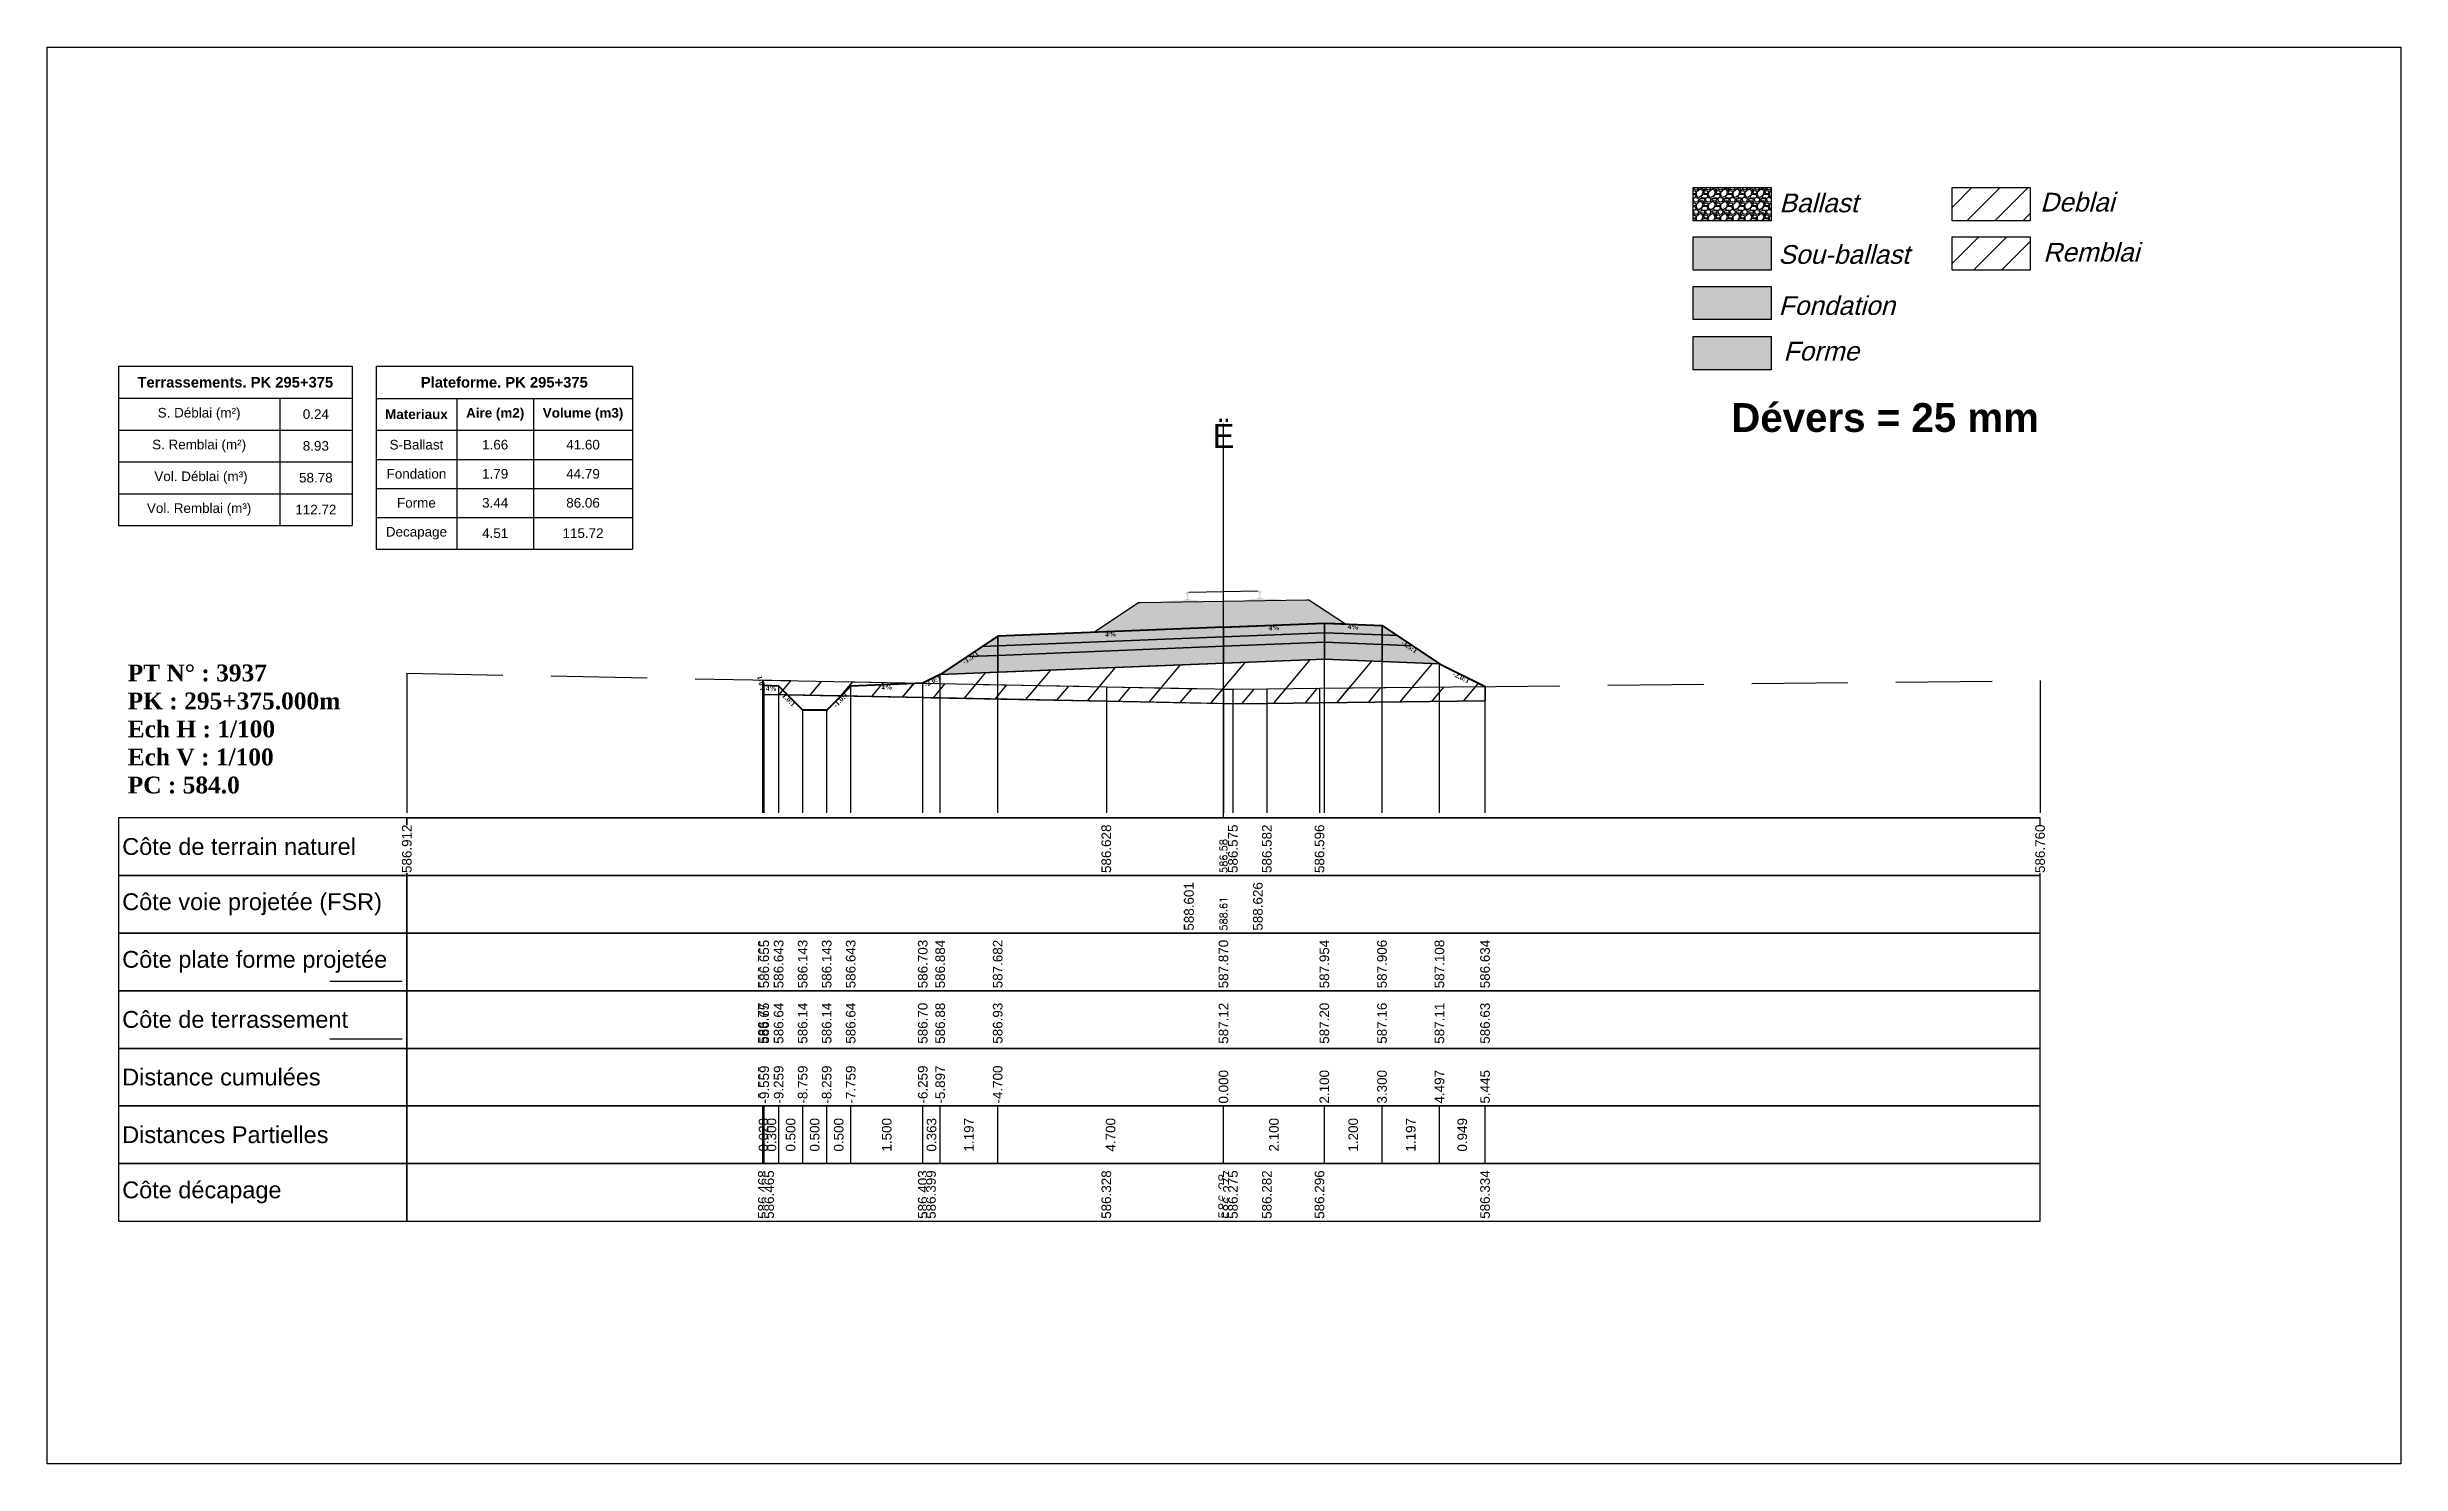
# Model space of a CAD drawing. Header units: millimetres. Extents: x 2762 to 3076, y 916 to 3305.
# Drawn here: x 2873.89 to 2922.89, y 2287.23 to 2316.73 of the extents above; entities that cross this region are included whole.
import ezdxf

# ---------------------------------------------------------------- set-up
doc = ezdxf.new("R2010")
doc.units = ezdxf.units.MM
doc.header["$LTSCALE"] = 2
doc.linetypes.add('CACHE', pattern=[9.525, 6.35, -3.175])
doc.linetypes.add('DASHED', pattern=[0.75, 0.5, -0.25])
for name, color, linetype in [('C-ANNO-TABL', 1, 'Continuous'), ('C-ANNO-TABL-TEXT', 150, 'Continuous'), ('C-ANNO-TABL-TITL', 150, 'Continuous'), ('C-ANNO-TABL-TTBL', 5, 'Continuous'), ('C-ROAD-CORR', 5, 'Continuous'), ('C-ROAD-SCTN', 7, 'Continuous')]:
    doc.layers.add(name, color=color, linetype=linetype)
doc.styles.add('ARIAL', font='arial.ttf')
doc.styles.add('C3D_Etiquette', font='romans.shx')
doc.styles.add('C3D_Profil_Travers', font='romans.shx')
doc.styles.get("Standard").update_dxf_attribs({"font": 'arial.ttf'})

msp = doc.modelspace()

# ---------------------------------------------------------------- texts
at = {"color": 7, "linetype": 'Continuous', "lineweight": -3}
for s, insert, char_height, attachment_point, style in [('{\\fWingdings|b0|i0|c2|p0;Ë}', (2898.38, 2308.384), 0.5, 8, 'C3D_Profil_Travers'), ('{\\fTimes New Roman|b1|i0|c0|p18;PT N° : 3937\\PPK : 295+375.000m\\PEch H : 1/100\\PEch V : 1/100\\PPC : 584.0}', (2875.568, 2301.184), 0.35, 7, 'C3D_Profil_Travers'), ('{\\fArial|b0|i0|c0|p34;Côte de terrain naturel}', (2875.454, 2300.084), 0.35, 4, 'C3D_Etiquette'), ('{\\fArial|b0|i0|c0|p34;Côte plate forme projetée}', (2875.454, 2297.684), 0.35, 4, 'C3D_Etiquette'), ('{\\fArial|b0|i0|c0|p34;Côte de terrassement}', (2875.454, 2296.484), 0.35, 4, 'C3D_Etiquette'), ('{\\fArial|b0|i0|c0|p34;Distance cumulées}', (2875.454, 2295.284), 0.35, 4, 'C3D_Etiquette'), ('{\\fArial|b0|i0|c0|p34;Distances Partielles}', (2875.454, 2294.084), 0.35, 4, 'C3D_Etiquette'), ('{\\fArial|b0|i0|c0|p34;Côte décapage}', (2875.454, 2292.884), 0.35, 4, 'C3D_Etiquette')]:
    msp.add_mtext(s, dxfattribs=dict(at, insert=insert, char_height=char_height, attachment_point=attachment_point, style=style))
at = {"insert": (2908.949, 2309.318), "char_height": 0.6, "attachment_point": 1}
msp.add_mtext_dynamic_manual_height_columns('{\\fArial|b1|i0|c0|p34;Dévers = 25 mm}', width=8.82587, gutter_width=1.25, heights=[0], dxfattribs=at)
at = {"color": 7, "linetype": 'Continuous', "lineweight": -3, "char_height": 0.1, "style": 'C3D_Etiquette'}
for s, insert, width, attachment_point, rotation in [('{\\fTimes New Roman|b1|i0|c0|p18;4%}', (2896.03, 2304.556), 0.42071, 2, 2.2906), ('{\\fTimes New Roman|b1|i0|c0|p18;4%}', (2899.43, 2304.692), 0.37094, 2, 2.2906), ('{\\fTimes New Roman|b1|i0|c0|p18;4%}', (2901.079, 2304.71), 0.42071, 2, 357.7094), ('{\\fTimes New Roman|b1|i0|c0|p18;-1.5:1}', (2893.083, 2304.063), 0.34598, 2, 33.6901), ('{\\fTimes New Roman|b1|i0|c0|p18;-1.5:1}', (2902.276, 2304.287), 0.34598, 2, 326.3099), ('{\\fTimes New Roman|b1|i0|c0|p18;1.0:1}', (2888.802, 2303.494), 0.29446, 8, 104.0362), ('{\\fTimes New Roman|b1|i0|c0|p18;-2.0:1}', (2892.303, 2303.574), 0.34598, 2, 26.5651), ('{\\fTimes New Roman|b1|i0|c0|p18;-2.0:1}', (2903.349, 2303.651), 0.34598, 2, 333.4349), ('{\\fTimes New Roman|b1|i0|c0|p18;4%}', (2888.97, 2303.428), 0.37094, 2, 357.7094), ('{\\fTimes New Roman|b1|i0|c0|p18;1.0:1}', (2889.367, 2303.174), 0.29001, 2, 315), ('{\\fTimes New Roman|b1|i0|c0|p18;-1.0:1}', (2890.373, 2303.174), 0.34598, 2, 45), ('{\\fTimes New Roman|b1|i0|c0|p18;4%}', (2891.37, 2303.452), 0.42071, 2, 2.2906)]:
    msp.add_mtext(s, dxfattribs=dict(at, insert=insert, width=width, attachment_point=attachment_point, rotation=rotation))
at = {"color": 7, "linetype": 'Continuous', "lineweight": -3, "rotation": 90, "style": 'C3D_Profil_Travers'}
for s, insert, char_height, attachment_point in [('586.58', (2898.38, 2299.534), 0.15, 4), ('588.61', (2898.38, 2298.334), 0.15, 4), ('{\\fArial|b0|i0|c0|p34;586.77}', (2888.792, 2295.979), 0.2, 4), ('{\\fArial|b0|i0|c0|p34;586.65}', (2888.82, 2295.979), 0.2, 4), ('{\\fArial|b0|i0|c0|p34;586.64}', (2889.12, 2295.979), 0.2, 4), ('{\\fArial|b0|i0|c0|p34;586.14}', (2889.62, 2295.979), 0.2, 4), ('{\\fArial|b0|i0|c0|p34;586.14}', (2890.12, 2295.979), 0.2, 4), ('{\\fArial|b0|i0|c0|p34;586.64}', (2890.62, 2295.979), 0.2, 4), ('{\\fArial|b0|i0|c0|p34;586.70}', (2892.12, 2295.979), 0.2, 4), ('{\\fArial|b0|i0|c0|p34;586.88}', (2892.483, 2295.979), 0.2, 4), ('{\\fArial|b0|i0|c0|p34;586.93}', (2893.68, 2295.979), 0.2, 4), ('{\\fArial|b0|i0|c0|p34;587.12}', (2898.38, 2295.979), 0.2, 4), ('{\\fArial|b0|i0|c0|p34;587.20}', (2900.48, 2295.979), 0.2, 4), ('{\\fArial|b0|i0|c0|p34;587.16}', (2901.68, 2295.979), 0.2, 4), ('{\\fArial|b0|i0|c0|p34;587.11}', (2902.876, 2295.979), 0.2, 4), ('{\\fArial|b0|i0|c0|p34;586.63}', (2903.825, 2295.979), 0.2, 4), ('{\\fArial|b0|i0|c0|p34;0.028}', (2888.806, 2294.084), 0.2, 5), ('{\\fArial|b0|i0|c0|p34;0.300}', (2888.97, 2294.084), 0.2, 5), ('{\\fArial|b0|i0|c0|p34;0.500}', (2889.37, 2294.084), 0.2, 5), ('{\\fArial|b0|i0|c0|p34;0.500}', (2889.87, 2294.084), 0.2, 5), ('{\\fArial|b0|i0|c0|p34;0.500}', (2890.37, 2294.084), 0.2, 5), ('{\\fArial|b0|i0|c0|p34;1.500}', (2891.37, 2294.084), 0.2, 5), ('{\\fArial|b0|i0|c0|p34;0.363}', (2892.302, 2294.084), 0.2, 5), ('{\\fArial|b0|i0|c0|p34;1.197}', (2893.081, 2294.084), 0.2, 5), ('{\\fArial|b0|i0|c0|p34;4.700}', (2896.03, 2294.084), 0.2, 5), ('{\\fArial|b0|i0|c0|p34;2.100}', (2899.43, 2294.084), 0.2, 5), ('{\\fArial|b0|i0|c0|p34;1.200}', (2901.08, 2294.084), 0.2, 5), ('{\\fArial|b0|i0|c0|p34;1.197}', (2902.278, 2294.084), 0.2, 5), ('{\\fArial|b0|i0|c0|p34;0.949}', (2903.351, 2294.084), 0.2, 5), ('586.28', (2898.38, 2292.334), 0.2, 4)]:
    msp.add_mtext(s, dxfattribs=dict(at, insert=insert, char_height=char_height, attachment_point=attachment_point))
at = {"color": 7, "linetype": 'Continuous', "lineweight": -3, "insert": (2875.454, 2298.884), "char_height": 0.35, "attachment_point": 4}
msp.add_mtext('{\\fArial|b0|i0|c0|p34;Côte voie projetée (FSR)}', dxfattribs=at)
at = {"layer": 'C-ANNO-TABL-TEXT', "color": 7, "style": 'ARIAL', "oblique": 15}
for s, p in [('Ballast', (2909.949, 2313.291)), ('Deblai', (2915.379, 2313.307)), ('Sou-ballast', (2909.929, 2312.218)), ('Remblai', (2915.443, 2312.265)), ('Fondation', (2909.934, 2311.154)), ('Forme', (2910.034, 2310.205))]:
    msp.add_text(s, height=0.39, dxfattribs=at).set_placement(p)
at = {"layer": 'C-ANNO-TABL-TEXT', "color": 7, "linetype": 'Continuous', "lineweight": -3, "char_height": 0.2, "attachment_point": 5, "style": 'ARIAL'}
for s, insert in [('{\\fArial|b0|i0|c0|p34;\\C7;0.24}', (2879.485, 2309.088)), ('{\\fArial|b0|i0|c0|p34;\\C7;8.93}', (2879.485, 2308.426)), ('{\\fArial|b0|i0|c0|p34;\\C7;S-Ballast}', (2881.579, 2308.451)), ('{\\fArial|b0|i0|c0|p34;\\C7;1.66}', (2883.218, 2308.451)), ('{\\C18;\\c0;41.60}', (2885.047, 2308.451)), ('{\\fArial|b0|i0|c0|p34;\\C7;Fondation}', (2881.579, 2307.845)), ('{\\fArial|b0|i0|c0|p34;\\C7;1.79}', (2883.218, 2307.845)), ('{\\C18;\\c0;44.79}', (2885.047, 2307.845)), ('{\\fArial|b0|i0|c0|p34;\\C7;58.78}', (2879.485, 2307.764)), ('{\\fArial|b0|i0|c0|p34;\\C7;112.72}', (2879.485, 2307.101)), ('{\\fArial|b0|i0|c0|p34;\\C7;Forme}', (2881.579, 2307.241)), ('{\\fArial|b0|i0|c0|p34;\\C7;3.44}', (2883.218, 2307.241)), ('{\\C18;\\c0;86.06}', (2885.047, 2307.241)), ('{\\fArial|b0|i0|c0|p34;\\C7;Decapage}', (2881.579, 2306.609)), ('{\\fArial|b0|i0|c0|p34;\\C7;4.51}', (2883.218, 2306.609)), ('{\\C18;\\c0;115.72}', (2885.047, 2306.609))]:
    msp.add_mtext(s, dxfattribs=dict(at, insert=insert))
at = {"layer": 'C-ANNO-TABL-TITL', "color": 7, "linetype": 'Continuous', "lineweight": -3, "attachment_point": 5, "style": 'ARIAL'}
for s, insert, char_height in [('{\\fArial|b1|i0|c0|p34;\\C7;Terrassements. PK 295+375}', (2877.808, 2309.751), 0.22), ('{\\fArial|b1|i0|c0|p34;\\C18;\\c0;Plateforme. PK 295+375}', (2883.408, 2309.75), 0.22), ('{\\fArial|b0|i0|c0|p34;\\C7;S. Déblai (m²) }', (2877.055, 2309.088), 0.2), ('{\\fArial|b1|i0|c0|p34;\\C7;Materiaux   }', (2881.579, 2309.085), 0.2), ('{\\fArial|b1|i0|c0|p34;\\C7;Aire (m2)}', (2883.218, 2309.085), 0.2), ('{\\fArial|b1|i0|c0|p34;\\C7;Volume (m3)}', (2885.047, 2309.085), 0.2), ('{\\fArial|b0|i0|c0|p34;\\C7;S. Remblai (m²) }', (2877.055, 2308.426), 0.2), ('{\\fArial|b0|i0|c0|p34;\\C7; Vol. Déblai (m³) }', (2877.055, 2307.764), 0.2), ('{\\fArial|b0|i0|c0|p34;\\C7;Vol. Remblai (m³)}', (2877.055, 2307.101), 0.2)]:
    msp.add_mtext(s, dxfattribs=dict(at, insert=insert, char_height=char_height))

# ---------------------------------------------------------------- hatches: boundary and pattern name
h = msp.add_hatch(color=11)
h.dxf.hatch_style = 1
h.paths.add_polyline_path([(2909.781, 2312.777), (2908.155, 2312.777), (2908.155, 2312.085), (2909.781, 2312.085)])
h = msp.add_hatch(color=30)
h.dxf.hatch_style = 1
h.paths.add_polyline_path([(2909.781, 2311.749), (2908.155, 2311.749), (2908.155, 2311.057), (2909.781, 2311.057)])
h = msp.add_hatch(color=83)
h.dxf.hatch_style = 1
h.paths.add_polyline_path([(2909.781, 2310.703), (2908.155, 2310.703), (2908.155, 2310.012), (2909.781, 2310.012)])
at = {"linetype": 'Continuous', "lineweight": -3}
h = msp.add_hatch(dxfattribs=at)
h.set_pattern_fill('GRAVEL', color=252, scale=0.009, style=0)
h.set_pattern_definition([(228.0128, (2895.843941, 2304.774265), (-1.8288, -2.0574), [0.030755, -3.0447435]), (184.96974, (2895.823367, 2304.751405), (2.743199999, 0.228600013), [0.0527764, -5.2248644]), (132.51045, (2895.77079, 2304.746833), (2.286, -2.5146), [0.0372133, -3.684125]), (267.2737, (2895.681635, 2304.689683), (0.2286, 4.572), [0.0480604, -4.7579794]), (292.83365, (2895.679349, 2304.641677), (-1.143, 2.7432), [0.047127, -4.6655827]), (357.2737, (2895.697637, 2304.598243), (-4.572, 0.2286), [0.0480604, -4.7579794]), (37.69424, (2895.7456434, 2304.5959565), (-2.9718, -2.286), [0.0635574, -6.2921804]), (72.25533, (2895.795935, 2304.6348185), (1.6002, 5.0292), [0.0600048, -5.940473]), (121.42957, (2895.814223, 2304.691969), (-1.8288, 2.9718), [0.048223, -4.774099]), (175.23636, (2895.789077, 2304.733117), (2.5146, -0.2286), [0.055054, -2.697654]), (222.39744, (2895.7342134, 2304.7376885), (-2.7432, -2.5146), [0.071197, -7.0485095]), (138.81407, (2895.90795, 2304.687397), (-1.6002, 1.3716), [0.0243004, -2.405751]), (171.46923, (2895.889661, 2304.703399), (2.9718, -0.4572), [0.0462314, -4.5769175]), (225, (2895.84394, 2304.71026), (-3e-17, -0.2286), [0.032329, -0.29096]), (203.1986, (2895.82794, 2304.73769), (1.143, 0.4572), [0.01741, -1.723556]), (291.8014, (2895.811937, 2304.73083), (-0.2286, 0.6858), [0.024621, -1.206428]), (30.9638, (2895.82108, 2304.70797), (0.6858, 0.4572), [0.039989, -1.292967]), (161.565, (2895.85537, 2304.728545), (0.4572, -0.2286), [0.028916, -0.693981]), (16.38954, (2895.67935, 2304.73083), (2.286, 0.6858), [0.040508, -4.0102944]), (70.34618, (2895.718211, 2304.74226), (-0.9144, -2.5146), [0.033984, -3.3643994]), (293.1986, (2895.85537, 2304.774265), (-0.4572, 1.143), [0.034819, -1.7061465]), (343.61046, (2895.869087, 2304.74226), (-2.286, 0.6858), [0.040508, -4.0102944]), (339.44395, (2895.67935, 2304.589099), (-1.143, 0.4572), [0.039063, -1.914096]), (294.77514, (2895.715925, 2304.575383), (-1.143, 2.5146), [0.0327305, -3.2403234]), (66.8014, (2895.857657, 2304.545665), (0.4572, 1.143), [0.034819, -1.7061465]), (17.35402, (2895.871373, 2304.577669), (-2.9718, -0.9144), [0.0383204, -3.793714]), (69.44395, (2895.745643, 2304.545665), (-0.4572, -1.143), [0.0195316, -1.933628]), (101.3099, (2895.84394, 2304.545665), (-0.2286, 0.9144), [0.011656, -1.1539795]), (165.9638, (2895.841655, 2304.557095), (0.6858, -0.2286), [0.047127, -0.895415]), (186.009, (2895.795935, 2304.568525), (2.286, 0.2286), [0.043674, -4.323723]), (303.69, (2895.82108, 2304.687397), (-0.2286, 0.4572), [0.032969, -0.79126]), (353.15723, (2895.839369, 2304.6599645), (3.8862, -0.4572), [0.05756, -5.698441]), (60.9454, (2895.89652, 2304.653107), (-0.9144, -1.6002), [0.023536, -2.330045]), (90, (2895.90795, 2304.67368), (-0.2286, 0.2286), [0.013716, -0.214884]), (120.25644, (2895.791363, 2304.575383), (0.9144, -1.6002), [0.031758, -3.1440547]), (48.0128, (2895.775361, 2304.602815), (1.8288, 2.0574), [0.06151, -3.0139886]), (0, (2895.8165, 2304.64853), (0.2286, 0.2286), [0.059436, -0.169164]), (325.30485, (2895.875945, 2304.648535), (2.286, -1.6002), [0.036145, -3.5783385]), (254.0546, (2895.905663, 2304.62796), (-0.2286, -0.9144), [0.033285, -1.6309485]), (207.64598, (2895.896519, 2304.5959565), (-4.3434, -2.286), [0.054193, -5.365122]), (175.42608, (2895.848513, 2304.5708105), (-2.9718, 0.2286), [0.0573327, -5.675926])])
h.paths.add_polyline_path([(2895.679, 2304.546), (2896.608, 2305.165), (2896.652, 2305.165), (2900.114, 2305.225), (2900.158, 2305.225), (2900.916, 2304.72), (2900.48, 2304.738)])
msp.add_hatch(color=254, dxfattribs=at).paths.add_polyline_path([(2897.169, 2304.993), (2897.166, 2305.178), (2897.28, 2305.201), (2897.628, 2305.207), (2897.628, 2305.212), (2897.554, 2305.211), (2897.554, 2305.22), (2897.555, 2305.222), (2897.556, 2305.222), (2897.558, 2305.223), (2897.578, 2305.225), (2897.581, 2305.225), (2897.584, 2305.227), (2897.612, 2305.237), (2897.614, 2305.239), (2897.615, 2305.24), (2897.616, 2305.241), (2897.617, 2305.246), (2897.618, 2305.253), (2897.619, 2305.262), (2897.62, 2305.272), (2897.62, 2305.296), (2897.619, 2305.312), (2897.618, 2305.318), (2897.617, 2305.324), (2897.616, 2305.329), (2897.616, 2305.331), (2897.615, 2305.334), (2897.614, 2305.336), (2897.613, 2305.337), (2897.612, 2305.338), (2897.61, 2305.339), (2897.595, 2305.345), (2897.592, 2305.346), (2897.592, 2305.347), (2897.591, 2305.349), (2897.591, 2305.351), (2897.591, 2305.369), (2897.591, 2305.374), (2897.592, 2305.376), (2897.594, 2305.378), (2897.596, 2305.38), (2897.599, 2305.381), (2897.6, 2305.382), (2897.604, 2305.382), (2897.608, 2305.383), (2897.611, 2305.383), (2897.615, 2305.384), (2897.62, 2305.384), (2897.623, 2305.384), (2897.626, 2305.384), (2897.63, 2305.384), (2897.633, 2305.384), (2897.637, 2305.384), (2897.642, 2305.384), (2897.645, 2305.384), (2897.649, 2305.383), (2897.653, 2305.382), (2897.654, 2305.382), (2897.656, 2305.381), (2897.659, 2305.379), (2897.661, 2305.377), (2897.662, 2305.375), (2897.663, 2305.37), (2897.663, 2305.352), (2897.663, 2305.35), (2897.662, 2305.348), (2897.662, 2305.347), (2897.659, 2305.346), (2897.644, 2305.34), (2897.643, 2305.339), (2897.641, 2305.338), (2897.64, 2305.336), (2897.64, 2305.335), (2897.639, 2305.331), (2897.638, 2305.329), (2897.638, 2305.325), (2897.637, 2305.319), (2897.637, 2305.312), (2897.636, 2305.296), (2897.637, 2305.273), (2897.638, 2305.262), (2897.639, 2305.253), (2897.641, 2305.246), (2897.642, 2305.242), (2897.642, 2305.24), (2897.644, 2305.239), (2897.646, 2305.238), (2897.674, 2305.228), (2897.677, 2305.227), (2897.681, 2305.227), (2897.701, 2305.225), (2897.702, 2305.225), (2897.703, 2305.224), (2897.704, 2305.223), (2897.704, 2305.213), (2897.63, 2305.212), (2897.63, 2305.207), (2897.834, 2305.21), (2897.966, 2305.182), (2898.8, 2305.196), (2898.931, 2305.229), (2899.135, 2305.233), (2899.135, 2305.238), (2899.061, 2305.237), (2899.061, 2305.247), (2899.062, 2305.248), (2899.063, 2305.249), (2899.064, 2305.249), (2899.084, 2305.251), (2899.088, 2305.251), (2899.091, 2305.253), (2899.119, 2305.264), (2899.121, 2305.265), (2899.122, 2305.266), (2899.123, 2305.268), (2899.124, 2305.272), (2899.125, 2305.279), (2899.126, 2305.288), (2899.127, 2305.299), (2899.126, 2305.322), (2899.125, 2305.338), (2899.125, 2305.345), (2899.124, 2305.351), (2899.123, 2305.355), (2899.123, 2305.357), (2899.122, 2305.36), (2899.121, 2305.362), (2899.12, 2305.363), (2899.118, 2305.365), (2899.117, 2305.365), (2899.102, 2305.371), (2899.099, 2305.372), (2899.098, 2305.373), (2899.098, 2305.375), (2899.098, 2305.377), (2899.097, 2305.395), (2899.098, 2305.4), (2899.099, 2305.402), (2899.101, 2305.404), (2899.103, 2305.406), (2899.106, 2305.407), (2899.107, 2305.408), (2899.11, 2305.409), (2899.114, 2305.409), (2899.118, 2305.41), (2899.122, 2305.41), (2899.127, 2305.41), (2899.13, 2305.41), (2899.133, 2305.41), (2899.136, 2305.41), (2899.14, 2305.41), (2899.144, 2305.41), (2899.149, 2305.41), (2899.152, 2305.41), (2899.156, 2305.409), (2899.16, 2305.409), (2899.161, 2305.408), (2899.163, 2305.407), (2899.165, 2305.406), (2899.168, 2305.403), (2899.169, 2305.401), (2899.169, 2305.397), (2899.17, 2305.379), (2899.17, 2305.376), (2899.169, 2305.374), (2899.169, 2305.374), (2899.166, 2305.372), (2899.151, 2305.366), (2899.149, 2305.365), (2899.148, 2305.364), (2899.147, 2305.362), (2899.146, 2305.361), (2899.146, 2305.357), (2899.145, 2305.355), (2899.144, 2305.351), (2899.144, 2305.345), (2899.143, 2305.338), (2899.143, 2305.323), (2899.143, 2305.299), (2899.145, 2305.288), (2899.146, 2305.279), (2899.147, 2305.272), (2899.148, 2305.268), (2899.149, 2305.267), (2899.15, 2305.266), (2899.153, 2305.264), (2899.181, 2305.254), (2899.184, 2305.253), (2899.187, 2305.253), (2899.207, 2305.252), (2899.209, 2305.251), (2899.21, 2305.25), (2899.211, 2305.249), (2899.211, 2305.24), (2899.137, 2305.238), (2899.137, 2305.233), (2899.485, 2305.239), (2899.6, 2305.22), (2899.604, 2305.035)])
h = msp.add_hatch(color=30, dxfattribs=at)
h.paths.add_polyline_path([(2901.68, 2304.29), (2901.68, 2304.49), (2901.999, 2304.477), (2902.318, 2304.264)])
h.paths.add_polyline_path([(2900.48, 2304.338), (2900.48, 2304.538), (2901.68, 2304.49), (2901.68, 2304.29)])
h.paths.add_polyline_path([(2898.38, 2304.254), (2898.38, 2304.454), (2900.48, 2304.538), (2900.48, 2304.338)])
h.paths.add_polyline_path([(2893.68, 2304.066), (2893.68, 2304.266), (2898.38, 2304.454), (2898.38, 2304.254)])
h.paths.add_polyline_path([(2893.041, 2304.04), (2893.36, 2304.253), (2893.68, 2304.266), (2893.68, 2304.066)])
h = msp.add_hatch(color=11, dxfattribs=at)
h.paths.add_polyline_path([(2901.68, 2304.49), (2901.68, 2304.69), (2901.999, 2304.477)])
h.paths.add_polyline_path([(2900.48, 2304.538), (2900.48, 2304.738), (2901.68, 2304.69), (2901.68, 2304.49)])
h.paths.add_polyline_path([(2898.38, 2304.454), (2898.38, 2304.654), (2900.48, 2304.738), (2900.48, 2304.538)])
h.paths.add_polyline_path([(2893.68, 2304.266), (2893.68, 2304.466), (2898.38, 2304.654), (2898.38, 2304.454)])
h.paths.add_polyline_path([(2893.36, 2304.253), (2893.68, 2304.466), (2893.68, 2304.266)])
h = msp.add_hatch(dxfattribs=at)
h.set_pattern_fill('_U', color=3, angle=50, style=0, pattern_type=0)
h.set_pattern_definition([(50, (2890.4135, 2303.2198), (-0.766044, 0.64279), [])])
h.paths.add_polyline_path([(2890.414, 2303.22), (2890.62, 2303.426), (2892.12, 2303.486), (2892.483, 2303.668), (2900.48, 2303.988), (2902.876, 2303.892), (2903.825, 2303.418), (2903.825, 2303.118), (2900.379, 2303.08), (2899.283, 2303.066), (2898.577, 2303.059), (2895.941, 2303.112)])
h.paths.add_polyline_path([(2888.792, 2303.251), (2888.792, 2303.551), (2888.82, 2303.438), (2889.12, 2303.426), (2889.305, 2303.241)])
h = msp.add_hatch(color=83, dxfattribs=at)
h.paths.add_polyline_path([(2901.68, 2303.94), (2901.68, 2304.29), (2902.318, 2304.264), (2902.876, 2303.892)])
h.paths.add_polyline_path([(2900.48, 2303.988), (2900.48, 2304.338), (2901.68, 2304.29), (2901.68, 2303.94)])
h.paths.add_polyline_path([(2898.38, 2303.904), (2898.38, 2304.254), (2900.48, 2304.338), (2900.48, 2303.988)])
h.paths.add_polyline_path([(2893.68, 2303.716), (2893.68, 2304.066), (2898.38, 2304.254), (2898.38, 2303.904)])
h.paths.add_polyline_path([(2892.483, 2303.668), (2893.041, 2304.04), (2893.68, 2304.066), (2893.68, 2303.716)])
h = msp.add_hatch(dxfattribs=at)
h.set_pattern_fill('_U', color=150, scale=0.5, angle=50, style=0, pattern_type=0)
h.set_pattern_definition([(50, (2890.4135, 2303.2198), (-0.383022, 0.321394), [])])
h.paths.add_polyline_path([(2890.414, 2303.22), (2890.62, 2303.426), (2892.12, 2303.486), (2895.941, 2303.412), (2898.577, 2303.359), (2899.283, 2303.366), (2900.379, 2303.38), (2903.825, 2303.418), (2903.825, 2303.118), (2900.379, 2303.08), (2899.283, 2303.066), (2898.577, 2303.059), (2895.941, 2303.112)])
h.paths.add_polyline_path([(2888.792, 2303.551), (2892.12, 2303.486), (2890.62, 2303.426), (2890.414, 2303.22), (2889.305, 2303.241), (2889.12, 2303.426), (2888.82, 2303.438)])
h.paths.add_polyline_path([(2888.792, 2303.251), (2888.792, 2303.551), (2888.82, 2303.438), (2889.12, 2303.426), (2889.305, 2303.241)])

# ---------------------------------------------------------------- linework, layer by layer
for p, q in [((2908.155, 2313.804), (2909.781, 2313.804)), ((2908.155, 2313.112), (2908.155, 2313.804)), ((2909.781, 2313.804), (2909.781, 2313.112)), ((2913.548, 2313.804), (2915.174, 2313.804)), ((2913.548, 2313.112), (2913.548, 2313.804)), ((2915.174, 2313.804), (2915.174, 2313.112)), ((2909.781, 2313.112), (2908.155, 2313.112)), ((2915.174, 2313.112), (2913.548, 2313.112)), ((2908.155, 2312.777), (2909.781, 2312.777)), ((2908.155, 2312.085), (2908.155, 2312.777)), ((2909.781, 2312.777), (2909.781, 2312.085)), ((2913.548, 2312.777), (2915.174, 2312.777)), ((2913.548, 2312.085), (2913.548, 2312.777)), ((2915.174, 2312.777), (2915.174, 2312.085)), ((2909.781, 2312.085), (2908.155, 2312.085)), ((2915.174, 2312.085), (2913.548, 2312.085)), ((2908.155, 2311.749), (2909.781, 2311.749)), ((2908.155, 2311.057), (2908.155, 2311.749)), ((2909.781, 2311.749), (2909.781, 2311.057)), ((2909.781, 2311.057), (2908.155, 2311.057)), ((2908.155, 2310.703), (2909.781, 2310.703)), ((2908.155, 2310.012), (2908.155, 2310.703)), ((2909.781, 2310.703), (2909.781, 2310.012)), ((2909.781, 2310.012), (2908.155, 2310.012))]:
    msp.add_line(p, q)
at = {"linetype": 'Continuous'}
for p, q in [((2908.161, 2313.804), (2908.174, 2313.773)), ((2908.26, 2313.773), (2908.271, 2313.804)), ((2908.317, 2313.778), (2908.293, 2313.804)), ((2908.36, 2313.784), (2908.302, 2313.779)), ((2908.394, 2313.804), (2908.376, 2313.784)), ((2908.415, 2313.804), (2908.428, 2313.773)), ((2908.514, 2313.773), (2908.525, 2313.804)), ((2908.571, 2313.778), (2908.547, 2313.804)), ((2908.614, 2313.784), (2908.556, 2313.779)), ((2908.648, 2313.804), (2908.63, 2313.784)), ((2908.669, 2313.804), (2908.682, 2313.773)), ((2908.768, 2313.773), (2908.779, 2313.804)), ((2908.825, 2313.778), (2908.801, 2313.804)), ((2908.868, 2313.784), (2908.81, 2313.779)), ((2908.902, 2313.804), (2908.884, 2313.784)), ((2908.923, 2313.804), (2908.936, 2313.773)), ((2909.022, 2313.773), (2909.033, 2313.804)), ((2909.079, 2313.778), (2909.055, 2313.804)), ((2909.122, 2313.784), (2909.064, 2313.779)), ((2909.156, 2313.804), (2909.138, 2313.784)), ((2909.177, 2313.804), (2909.19, 2313.773)), ((2909.276, 2313.773), (2909.287, 2313.804)), ((2909.333, 2313.778), (2909.309, 2313.804)), ((2909.376, 2313.784), (2909.318, 2313.779)), ((2909.41, 2313.804), (2909.392, 2313.784)), ((2909.431, 2313.804), (2909.444, 2313.773)), ((2909.53, 2313.773), (2909.541, 2313.804)), ((2909.587, 2313.778), (2909.563, 2313.804)), ((2909.63, 2313.784), (2909.572, 2313.779)), ((2909.664, 2313.804), (2909.646, 2313.784)), ((2909.685, 2313.804), (2909.698, 2313.773)), ((2908.158, 2313.758), (2908.155, 2313.759)), ((2908.155, 2313.756), (2908.158, 2313.758)), ((2908.195, 2313.729), (2908.155, 2313.735)), ((2908.155, 2313.69), (2908.205, 2313.684)), ((2908.155, 2313.669), (2908.181, 2313.669)), ((2908.207, 2313.605), (2908.155, 2313.577)), ((2908.158, 2313.504), (2908.155, 2313.505)), ((2908.155, 2313.502), (2908.158, 2313.504)), ((2908.195, 2313.475), (2908.155, 2313.481)), ((2908.155, 2313.436), (2908.205, 2313.43)), ((2908.155, 2313.415), (2908.181, 2313.415)), ((2908.207, 2313.351), (2908.155, 2313.323)), ((2908.159, 2313.555), (2908.174, 2313.519)), ((2908.159, 2313.301), (2908.174, 2313.265)), ((2908.16, 2313.555), (2908.176, 2313.59)), ((2908.16, 2313.301), (2908.176, 2313.336)), ((2908.173, 2313.773), (2908.216, 2313.761)), ((2908.173, 2313.519), (2908.216, 2313.507)), ((2908.176, 2313.591), (2908.217, 2313.604)), ((2908.176, 2313.337), (2908.217, 2313.35)), ((2908.18, 2313.671), (2908.214, 2313.648)), ((2908.18, 2313.417), (2908.214, 2313.394)), ((2908.218, 2313.713), (2908.197, 2313.731)), ((2908.218, 2313.459), (2908.197, 2313.477)), ((2908.204, 2313.674), (2908.217, 2313.697)), ((2908.214, 2313.646), (2908.204, 2313.611)), ((2908.204, 2313.42), (2908.217, 2313.443)), ((2908.214, 2313.392), (2908.204, 2313.357)), ((2908.216, 2313.761), (2908.26, 2313.773)), ((2908.216, 2313.602), (2908.257, 2313.587)), ((2908.216, 2313.507), (2908.26, 2313.519)), ((2908.216, 2313.348), (2908.257, 2313.333)), ((2908.219, 2313.715), (2908.217, 2313.661)), ((2908.217, 2313.697), (2908.217, 2313.712)), ((2908.217, 2313.662), (2908.237, 2313.613)), ((2908.219, 2313.461), (2908.217, 2313.407)), ((2908.217, 2313.443), (2908.217, 2313.458)), ((2908.217, 2313.408), (2908.237, 2313.359)), ((2908.284, 2313.761), (2908.225, 2313.708)), ((2908.284, 2313.507), (2908.225, 2313.454)), ((2908.237, 2313.611), (2908.29, 2313.608)), ((2908.237, 2313.357), (2908.29, 2313.354)), ((2908.256, 2313.588), (2908.271, 2313.555)), ((2908.256, 2313.334), (2908.271, 2313.301)), ((2908.26, 2313.519), (2908.273, 2313.555)), ((2908.26, 2313.265), (2908.273, 2313.301)), ((2908.337, 2313.761), (2908.276, 2313.766)), ((2908.337, 2313.507), (2908.276, 2313.512)), ((2908.317, 2313.524), (2908.289, 2313.555)), ((2908.317, 2313.27), (2908.289, 2313.301)), ((2908.29, 2313.611), (2908.346, 2313.654)), ((2908.29, 2313.555), (2908.298, 2313.575)), ((2908.29, 2313.357), (2908.346, 2313.4)), ((2908.29, 2313.301), (2908.298, 2313.321)), ((2908.346, 2313.574), (2908.298, 2313.569)), ((2908.346, 2313.32), (2908.298, 2313.315)), ((2908.36, 2313.53), (2908.302, 2313.525)), ((2908.324, 2313.618), (2908.369, 2313.669)), ((2908.324, 2313.364), (2908.369, 2313.415)), ((2908.343, 2313.589), (2908.325, 2313.619)), ((2908.343, 2313.335), (2908.325, 2313.365)), ((2908.364, 2313.716), (2908.336, 2313.762)), ((2908.364, 2313.462), (2908.336, 2313.508)), ((2908.405, 2313.585), (2908.341, 2313.59)), ((2908.405, 2313.331), (2908.341, 2313.336)), ((2908.346, 2313.654), (2908.366, 2313.717)), ((2908.397, 2313.567), (2908.346, 2313.58)), ((2908.346, 2313.4), (2908.366, 2313.463)), ((2908.397, 2313.313), (2908.346, 2313.326)), ((2908.363, 2313.761), (2908.373, 2313.735)), ((2908.363, 2313.507), (2908.373, 2313.481)), ((2908.382, 2313.769), (2908.364, 2313.761)), ((2908.382, 2313.515), (2908.364, 2313.507)), ((2908.369, 2313.669), (2908.435, 2313.669)), ((2908.369, 2313.415), (2908.435, 2313.415)), ((2908.374, 2313.735), (2908.412, 2313.758)), ((2908.399, 2313.738), (2908.374, 2313.712)), ((2908.374, 2313.712), (2908.394, 2313.682)), ((2908.374, 2313.481), (2908.412, 2313.504)), ((2908.399, 2313.484), (2908.374, 2313.458)), ((2908.374, 2313.458), (2908.394, 2313.428)), ((2908.399, 2313.555), (2908.376, 2313.53)), ((2908.399, 2313.301), (2908.376, 2313.276)), ((2908.412, 2313.758), (2908.381, 2313.768)), ((2908.412, 2313.504), (2908.381, 2313.514)), ((2908.395, 2313.691), (2908.459, 2313.684)), ((2908.395, 2313.437), (2908.459, 2313.43)), ((2908.399, 2313.555), (2908.397, 2313.567)), ((2908.399, 2313.301), (2908.397, 2313.313)), ((2908.449, 2313.729), (2908.399, 2313.737)), ((2908.449, 2313.475), (2908.399, 2313.483)), ((2908.461, 2313.605), (2908.408, 2313.577)), ((2908.461, 2313.351), (2908.408, 2313.323)), ((2908.413, 2313.555), (2908.428, 2313.519)), ((2908.413, 2313.301), (2908.428, 2313.265)), ((2908.414, 2313.555), (2908.43, 2313.59)), ((2908.414, 2313.301), (2908.43, 2313.336)), ((2908.427, 2313.773), (2908.47, 2313.761)), ((2908.427, 2313.519), (2908.47, 2313.507)), ((2908.43, 2313.591), (2908.471, 2313.604)), ((2908.43, 2313.337), (2908.471, 2313.35)), ((2908.434, 2313.671), (2908.468, 2313.648)), ((2908.434, 2313.417), (2908.468, 2313.394)), ((2908.472, 2313.713), (2908.451, 2313.731)), ((2908.472, 2313.459), (2908.451, 2313.477)), ((2908.458, 2313.674), (2908.471, 2313.697)), ((2908.468, 2313.646), (2908.458, 2313.611)), ((2908.458, 2313.42), (2908.471, 2313.443)), ((2908.468, 2313.392), (2908.458, 2313.357)), ((2908.47, 2313.761), (2908.514, 2313.773)), ((2908.47, 2313.602), (2908.511, 2313.587)), ((2908.47, 2313.507), (2908.514, 2313.519)), ((2908.47, 2313.348), (2908.511, 2313.333)), ((2908.473, 2313.715), (2908.471, 2313.661)), ((2908.471, 2313.697), (2908.471, 2313.712)), ((2908.471, 2313.662), (2908.491, 2313.613)), ((2908.473, 2313.461), (2908.471, 2313.407)), ((2908.471, 2313.443), (2908.471, 2313.458)), ((2908.471, 2313.408), (2908.491, 2313.359)), ((2908.538, 2313.761), (2908.479, 2313.708)), ((2908.538, 2313.507), (2908.479, 2313.454)), ((2908.491, 2313.611), (2908.544, 2313.608)), ((2908.491, 2313.357), (2908.544, 2313.354)), ((2908.51, 2313.588), (2908.525, 2313.555)), ((2908.51, 2313.334), (2908.525, 2313.301)), ((2908.514, 2313.519), (2908.527, 2313.555)), ((2908.514, 2313.265), (2908.527, 2313.301)), ((2908.591, 2313.761), (2908.53, 2313.766)), ((2908.591, 2313.507), (2908.53, 2313.512)), ((2908.571, 2313.524), (2908.543, 2313.555)), ((2908.571, 2313.27), (2908.543, 2313.301)), ((2908.544, 2313.611), (2908.6, 2313.654)), ((2908.544, 2313.555), (2908.552, 2313.575)), ((2908.544, 2313.357), (2908.6, 2313.4)), ((2908.544, 2313.301), (2908.552, 2313.321)), ((2908.6, 2313.574), (2908.552, 2313.569)), ((2908.6, 2313.32), (2908.552, 2313.315)), ((2908.614, 2313.53), (2908.556, 2313.525)), ((2908.578, 2313.618), (2908.623, 2313.669)), ((2908.578, 2313.364), (2908.623, 2313.415)), ((2908.597, 2313.589), (2908.579, 2313.619)), ((2908.597, 2313.335), (2908.579, 2313.365)), ((2908.618, 2313.716), (2908.59, 2313.762)), ((2908.618, 2313.462), (2908.59, 2313.508)), ((2908.659, 2313.585), (2908.595, 2313.59)), ((2908.659, 2313.331), (2908.595, 2313.336)), ((2908.6, 2313.654), (2908.62, 2313.717)), ((2908.651, 2313.567), (2908.6, 2313.58)), ((2908.6, 2313.4), (2908.62, 2313.463)), ((2908.651, 2313.313), (2908.6, 2313.326)), ((2908.617, 2313.761), (2908.627, 2313.735)), ((2908.617, 2313.507), (2908.627, 2313.481)), ((2908.636, 2313.769), (2908.618, 2313.761)), ((2908.636, 2313.515), (2908.618, 2313.507)), ((2908.623, 2313.669), (2908.689, 2313.669)), ((2908.623, 2313.415), (2908.689, 2313.415)), ((2908.628, 2313.735), (2908.666, 2313.758)), ((2908.653, 2313.738), (2908.628, 2313.712)), ((2908.628, 2313.712), (2908.648, 2313.682)), ((2908.628, 2313.481), (2908.666, 2313.504)), ((2908.653, 2313.484), (2908.628, 2313.458)), ((2908.628, 2313.458), (2908.648, 2313.428)), ((2908.653, 2313.555), (2908.63, 2313.53)), ((2908.653, 2313.301), (2908.63, 2313.276)), ((2908.666, 2313.758), (2908.635, 2313.768)), ((2908.666, 2313.504), (2908.635, 2313.514)), ((2908.649, 2313.691), (2908.713, 2313.684)), ((2908.649, 2313.437), (2908.713, 2313.43)), ((2908.653, 2313.555), (2908.651, 2313.567)), ((2908.653, 2313.301), (2908.651, 2313.313)), ((2908.703, 2313.729), (2908.653, 2313.737)), ((2908.703, 2313.475), (2908.653, 2313.483)), ((2908.715, 2313.605), (2908.662, 2313.577)), ((2908.715, 2313.351), (2908.662, 2313.323)), ((2908.667, 2313.555), (2908.682, 2313.519)), ((2908.667, 2313.301), (2908.682, 2313.265)), ((2908.668, 2313.555), (2908.684, 2313.59)), ((2908.668, 2313.301), (2908.684, 2313.336)), ((2908.681, 2313.773), (2908.724, 2313.761)), ((2908.681, 2313.519), (2908.724, 2313.507)), ((2908.684, 2313.591), (2908.725, 2313.604)), ((2908.684, 2313.337), (2908.725, 2313.35)), ((2908.688, 2313.671), (2908.722, 2313.648)), ((2908.688, 2313.417), (2908.722, 2313.394)), ((2908.726, 2313.713), (2908.705, 2313.731)), ((2908.726, 2313.459), (2908.705, 2313.477)), ((2908.712, 2313.674), (2908.725, 2313.697)), ((2908.722, 2313.646), (2908.712, 2313.611)), ((2908.712, 2313.42), (2908.725, 2313.443)), ((2908.722, 2313.392), (2908.712, 2313.357)), ((2908.724, 2313.761), (2908.768, 2313.773)), ((2908.724, 2313.602), (2908.765, 2313.587)), ((2908.724, 2313.507), (2908.768, 2313.519)), ((2908.724, 2313.348), (2908.765, 2313.333)), ((2908.727, 2313.715), (2908.725, 2313.661)), ((2908.725, 2313.697), (2908.725, 2313.712)), ((2908.725, 2313.662), (2908.745, 2313.613)), ((2908.727, 2313.461), (2908.725, 2313.407)), ((2908.725, 2313.443), (2908.725, 2313.458)), ((2908.725, 2313.408), (2908.745, 2313.359)), ((2908.792, 2313.761), (2908.733, 2313.708)), ((2908.792, 2313.507), (2908.733, 2313.454)), ((2908.745, 2313.611), (2908.798, 2313.608)), ((2908.745, 2313.357), (2908.798, 2313.354)), ((2908.764, 2313.588), (2908.779, 2313.555)), ((2908.764, 2313.334), (2908.779, 2313.301)), ((2908.768, 2313.519), (2908.781, 2313.555)), ((2908.768, 2313.265), (2908.781, 2313.301)), ((2908.845, 2313.761), (2908.784, 2313.766)), ((2908.845, 2313.507), (2908.784, 2313.512)), ((2908.825, 2313.524), (2908.797, 2313.555)), ((2908.825, 2313.27), (2908.797, 2313.301)), ((2908.798, 2313.611), (2908.854, 2313.654)), ((2908.798, 2313.555), (2908.806, 2313.575)), ((2908.798, 2313.357), (2908.854, 2313.4)), ((2908.798, 2313.301), (2908.806, 2313.321)), ((2908.854, 2313.574), (2908.806, 2313.569)), ((2908.854, 2313.32), (2908.806, 2313.315)), ((2908.868, 2313.53), (2908.81, 2313.525)), ((2908.832, 2313.618), (2908.877, 2313.669)), ((2908.832, 2313.364), (2908.877, 2313.415)), ((2908.851, 2313.589), (2908.833, 2313.619)), ((2908.851, 2313.335), (2908.833, 2313.365)), ((2908.872, 2313.716), (2908.844, 2313.762)), ((2908.872, 2313.462), (2908.844, 2313.508)), ((2908.913, 2313.585), (2908.849, 2313.59)), ((2908.913, 2313.331), (2908.849, 2313.336)), ((2908.854, 2313.654), (2908.874, 2313.717)), ((2908.905, 2313.567), (2908.854, 2313.58)), ((2908.854, 2313.4), (2908.874, 2313.463)), ((2908.905, 2313.313), (2908.854, 2313.326)), ((2908.871, 2313.761), (2908.881, 2313.735)), ((2908.871, 2313.507), (2908.881, 2313.481)), ((2908.89, 2313.769), (2908.872, 2313.761)), ((2908.89, 2313.515), (2908.872, 2313.507)), ((2908.877, 2313.669), (2908.943, 2313.669)), ((2908.877, 2313.415), (2908.943, 2313.415)), ((2908.882, 2313.735), (2908.92, 2313.758)), ((2908.907, 2313.738), (2908.882, 2313.712)), ((2908.882, 2313.712), (2908.902, 2313.682)), ((2908.882, 2313.481), (2908.92, 2313.504)), ((2908.907, 2313.484), (2908.882, 2313.458)), ((2908.882, 2313.458), (2908.902, 2313.428)), ((2908.907, 2313.555), (2908.884, 2313.53)), ((2908.907, 2313.301), (2908.884, 2313.276)), ((2908.92, 2313.758), (2908.889, 2313.768)), ((2908.92, 2313.504), (2908.889, 2313.514)), ((2908.903, 2313.691), (2908.967, 2313.684)), ((2908.903, 2313.437), (2908.967, 2313.43)), ((2908.907, 2313.555), (2908.905, 2313.567)), ((2908.907, 2313.301), (2908.905, 2313.313)), ((2908.957, 2313.729), (2908.907, 2313.737)), ((2908.957, 2313.475), (2908.907, 2313.483)), ((2908.969, 2313.605), (2908.916, 2313.577)), ((2908.969, 2313.351), (2908.916, 2313.323)), ((2908.921, 2313.555), (2908.936, 2313.519)), ((2908.921, 2313.301), (2908.936, 2313.265)), ((2908.922, 2313.555), (2908.938, 2313.59)), ((2908.922, 2313.301), (2908.938, 2313.336)), ((2908.935, 2313.773), (2908.978, 2313.761)), ((2908.935, 2313.519), (2908.978, 2313.507)), ((2908.938, 2313.591), (2908.979, 2313.604)), ((2908.938, 2313.337), (2908.979, 2313.35)), ((2908.942, 2313.671), (2908.976, 2313.648)), ((2908.942, 2313.417), (2908.976, 2313.394)), ((2908.98, 2313.713), (2908.959, 2313.731)), ((2908.98, 2313.459), (2908.959, 2313.477)), ((2908.966, 2313.674), (2908.979, 2313.697)), ((2908.976, 2313.646), (2908.966, 2313.611)), ((2908.966, 2313.42), (2908.979, 2313.443)), ((2908.976, 2313.392), (2908.966, 2313.357)), ((2908.978, 2313.761), (2909.022, 2313.773)), ((2908.978, 2313.602), (2909.019, 2313.587)), ((2908.978, 2313.507), (2909.022, 2313.519)), ((2908.978, 2313.348), (2909.019, 2313.333)), ((2908.981, 2313.715), (2908.979, 2313.661)), ((2908.979, 2313.697), (2908.979, 2313.712)), ((2908.979, 2313.662), (2908.999, 2313.613)), ((2908.981, 2313.461), (2908.979, 2313.407)), ((2908.979, 2313.443), (2908.979, 2313.458)), ((2908.979, 2313.408), (2908.999, 2313.359)), ((2909.046, 2313.761), (2908.987, 2313.708)), ((2909.046, 2313.507), (2908.987, 2313.454)), ((2908.999, 2313.611), (2909.052, 2313.608)), ((2908.999, 2313.357), (2909.052, 2313.354)), ((2909.018, 2313.588), (2909.033, 2313.555)), ((2909.018, 2313.334), (2909.033, 2313.301)), ((2909.022, 2313.519), (2909.035, 2313.555)), ((2909.022, 2313.265), (2909.035, 2313.301)), ((2909.099, 2313.761), (2909.038, 2313.766)), ((2909.099, 2313.507), (2909.038, 2313.512)), ((2909.079, 2313.524), (2909.051, 2313.555)), ((2909.079, 2313.27), (2909.051, 2313.301)), ((2909.052, 2313.611), (2909.108, 2313.654)), ((2909.052, 2313.555), (2909.06, 2313.575)), ((2909.052, 2313.357), (2909.108, 2313.4)), ((2909.052, 2313.301), (2909.06, 2313.321)), ((2909.108, 2313.574), (2909.06, 2313.569)), ((2909.108, 2313.32), (2909.06, 2313.315)), ((2909.122, 2313.53), (2909.064, 2313.525)), ((2909.086, 2313.618), (2909.131, 2313.669)), ((2909.086, 2313.364), (2909.131, 2313.415)), ((2909.105, 2313.589), (2909.087, 2313.619)), ((2909.105, 2313.335), (2909.087, 2313.365)), ((2909.126, 2313.716), (2909.098, 2313.762)), ((2909.126, 2313.462), (2909.098, 2313.508)), ((2909.167, 2313.585), (2909.103, 2313.59)), ((2909.167, 2313.331), (2909.103, 2313.336)), ((2909.108, 2313.654), (2909.128, 2313.717)), ((2909.159, 2313.567), (2909.108, 2313.58)), ((2909.108, 2313.4), (2909.128, 2313.463)), ((2909.159, 2313.313), (2909.108, 2313.326)), ((2909.125, 2313.761), (2909.135, 2313.735)), ((2909.125, 2313.507), (2909.135, 2313.481)), ((2909.144, 2313.769), (2909.126, 2313.761)), ((2909.144, 2313.515), (2909.126, 2313.507)), ((2909.131, 2313.669), (2909.197, 2313.669)), ((2909.131, 2313.415), (2909.197, 2313.415)), ((2909.136, 2313.735), (2909.174, 2313.758)), ((2909.161, 2313.738), (2909.136, 2313.712)), ((2909.136, 2313.712), (2909.156, 2313.682)), ((2909.136, 2313.481), (2909.174, 2313.504)), ((2909.161, 2313.484), (2909.136, 2313.458)), ((2909.136, 2313.458), (2909.156, 2313.428)), ((2909.161, 2313.555), (2909.138, 2313.53)), ((2909.161, 2313.301), (2909.138, 2313.276)), ((2909.174, 2313.758), (2909.143, 2313.768)), ((2909.174, 2313.504), (2909.143, 2313.514)), ((2909.157, 2313.691), (2909.221, 2313.684)), ((2909.157, 2313.437), (2909.221, 2313.43)), ((2909.161, 2313.555), (2909.159, 2313.567)), ((2909.161, 2313.301), (2909.159, 2313.313)), ((2909.211, 2313.729), (2909.161, 2313.737)), ((2909.211, 2313.475), (2909.161, 2313.483)), ((2909.223, 2313.605), (2909.17, 2313.577)), ((2909.223, 2313.351), (2909.17, 2313.323)), ((2909.175, 2313.555), (2909.19, 2313.519)), ((2909.175, 2313.301), (2909.19, 2313.265)), ((2909.176, 2313.555), (2909.192, 2313.59)), ((2909.176, 2313.301), (2909.192, 2313.336)), ((2909.189, 2313.773), (2909.232, 2313.761)), ((2909.189, 2313.519), (2909.232, 2313.507)), ((2909.192, 2313.591), (2909.233, 2313.604)), ((2909.192, 2313.337), (2909.233, 2313.35)), ((2909.196, 2313.671), (2909.23, 2313.648)), ((2909.196, 2313.417), (2909.23, 2313.394)), ((2909.234, 2313.713), (2909.213, 2313.731)), ((2909.234, 2313.459), (2909.213, 2313.477)), ((2909.22, 2313.674), (2909.233, 2313.697)), ((2909.23, 2313.646), (2909.22, 2313.611)), ((2909.22, 2313.42), (2909.233, 2313.443)), ((2909.23, 2313.392), (2909.22, 2313.357)), ((2909.232, 2313.761), (2909.276, 2313.773)), ((2909.232, 2313.602), (2909.273, 2313.587)), ((2909.232, 2313.507), (2909.276, 2313.519)), ((2909.232, 2313.348), (2909.273, 2313.333)), ((2909.235, 2313.715), (2909.233, 2313.661)), ((2909.233, 2313.697), (2909.233, 2313.712)), ((2909.233, 2313.662), (2909.253, 2313.613)), ((2909.235, 2313.461), (2909.233, 2313.407)), ((2909.233, 2313.443), (2909.233, 2313.458)), ((2909.233, 2313.408), (2909.253, 2313.359)), ((2909.3, 2313.761), (2909.241, 2313.708)), ((2909.3, 2313.507), (2909.241, 2313.454)), ((2909.253, 2313.611), (2909.306, 2313.608)), ((2909.253, 2313.357), (2909.306, 2313.354)), ((2909.272, 2313.588), (2909.287, 2313.555)), ((2909.272, 2313.334), (2909.287, 2313.301)), ((2909.276, 2313.519), (2909.289, 2313.555)), ((2909.276, 2313.265), (2909.289, 2313.301)), ((2909.353, 2313.761), (2909.292, 2313.766)), ((2909.353, 2313.507), (2909.292, 2313.512)), ((2909.333, 2313.524), (2909.305, 2313.555)), ((2909.333, 2313.27), (2909.305, 2313.301)), ((2909.306, 2313.611), (2909.362, 2313.654)), ((2909.306, 2313.555), (2909.314, 2313.575)), ((2909.306, 2313.357), (2909.362, 2313.4)), ((2909.306, 2313.301), (2909.314, 2313.321)), ((2909.362, 2313.574), (2909.314, 2313.569)), ((2909.362, 2313.32), (2909.314, 2313.315)), ((2909.376, 2313.53), (2909.318, 2313.525)), ((2909.34, 2313.618), (2909.385, 2313.669)), ((2909.34, 2313.364), (2909.385, 2313.415)), ((2909.359, 2313.589), (2909.341, 2313.619)), ((2909.359, 2313.335), (2909.341, 2313.365)), ((2909.38, 2313.716), (2909.352, 2313.762)), ((2909.38, 2313.462), (2909.352, 2313.508)), ((2909.421, 2313.585), (2909.357, 2313.59)), ((2909.421, 2313.331), (2909.357, 2313.336)), ((2909.362, 2313.654), (2909.382, 2313.717)), ((2909.413, 2313.567), (2909.362, 2313.58)), ((2909.362, 2313.4), (2909.382, 2313.463)), ((2909.413, 2313.313), (2909.362, 2313.326)), ((2909.379, 2313.761), (2909.389, 2313.735)), ((2909.379, 2313.507), (2909.389, 2313.481)), ((2909.398, 2313.769), (2909.38, 2313.761)), ((2909.398, 2313.515), (2909.38, 2313.507)), ((2909.385, 2313.669), (2909.451, 2313.669)), ((2909.385, 2313.415), (2909.451, 2313.415)), ((2909.39, 2313.735), (2909.428, 2313.758)), ((2909.415, 2313.738), (2909.39, 2313.712)), ((2909.39, 2313.712), (2909.41, 2313.682)), ((2909.39, 2313.481), (2909.428, 2313.504)), ((2909.415, 2313.484), (2909.39, 2313.458)), ((2909.39, 2313.458), (2909.41, 2313.428)), ((2909.415, 2313.555), (2909.392, 2313.53)), ((2909.415, 2313.301), (2909.392, 2313.276)), ((2909.428, 2313.758), (2909.397, 2313.768)), ((2909.428, 2313.504), (2909.397, 2313.514)), ((2909.411, 2313.691), (2909.475, 2313.684)), ((2909.411, 2313.437), (2909.475, 2313.43)), ((2909.415, 2313.555), (2909.413, 2313.567)), ((2909.415, 2313.301), (2909.413, 2313.313)), ((2909.465, 2313.729), (2909.415, 2313.737)), ((2909.465, 2313.475), (2909.415, 2313.483)), ((2909.477, 2313.605), (2909.424, 2313.577)), ((2909.477, 2313.351), (2909.424, 2313.323)), ((2909.429, 2313.555), (2909.444, 2313.519)), ((2909.429, 2313.301), (2909.444, 2313.265)), ((2909.43, 2313.555), (2909.446, 2313.59)), ((2909.43, 2313.301), (2909.446, 2313.336)), ((2909.443, 2313.773), (2909.486, 2313.761)), ((2909.443, 2313.519), (2909.486, 2313.507)), ((2909.446, 2313.591), (2909.487, 2313.604)), ((2909.446, 2313.337), (2909.487, 2313.35)), ((2909.45, 2313.671), (2909.484, 2313.648)), ((2909.45, 2313.417), (2909.484, 2313.394)), ((2909.488, 2313.713), (2909.467, 2313.731)), ((2909.488, 2313.459), (2909.467, 2313.477)), ((2909.474, 2313.674), (2909.487, 2313.697)), ((2909.484, 2313.646), (2909.474, 2313.611)), ((2909.474, 2313.42), (2909.487, 2313.443)), ((2909.484, 2313.392), (2909.474, 2313.357)), ((2909.486, 2313.761), (2909.53, 2313.773)), ((2909.486, 2313.602), (2909.527, 2313.587)), ((2909.486, 2313.507), (2909.53, 2313.519)), ((2909.486, 2313.348), (2909.527, 2313.333)), ((2909.489, 2313.715), (2909.487, 2313.661)), ((2909.487, 2313.697), (2909.487, 2313.712)), ((2909.487, 2313.662), (2909.507, 2313.613)), ((2909.489, 2313.461), (2909.487, 2313.407)), ((2909.487, 2313.443), (2909.487, 2313.458)), ((2909.487, 2313.408), (2909.507, 2313.359)), ((2909.554, 2313.761), (2909.495, 2313.708)), ((2909.554, 2313.507), (2909.495, 2313.454)), ((2909.507, 2313.611), (2909.56, 2313.608)), ((2909.507, 2313.357), (2909.56, 2313.354)), ((2909.526, 2313.588), (2909.541, 2313.555)), ((2909.526, 2313.334), (2909.541, 2313.301)), ((2909.53, 2313.519), (2909.543, 2313.555)), ((2909.53, 2313.265), (2909.543, 2313.301)), ((2909.607, 2313.761), (2909.546, 2313.766)), ((2909.607, 2313.507), (2909.546, 2313.512)), ((2909.587, 2313.524), (2909.559, 2313.555)), ((2909.587, 2313.27), (2909.559, 2313.301)), ((2909.56, 2313.611), (2909.616, 2313.654)), ((2909.56, 2313.555), (2909.568, 2313.575)), ((2909.56, 2313.357), (2909.616, 2313.4)), ((2909.56, 2313.301), (2909.568, 2313.321)), ((2909.616, 2313.574), (2909.568, 2313.569)), ((2909.616, 2313.32), (2909.568, 2313.315)), ((2909.63, 2313.53), (2909.572, 2313.525)), ((2909.594, 2313.618), (2909.639, 2313.669)), ((2909.594, 2313.364), (2909.639, 2313.415)), ((2909.613, 2313.589), (2909.595, 2313.619)), ((2909.613, 2313.335), (2909.595, 2313.365)), ((2909.634, 2313.716), (2909.606, 2313.762)), ((2909.634, 2313.462), (2909.606, 2313.508)), ((2909.675, 2313.585), (2909.611, 2313.59)), ((2909.675, 2313.331), (2909.611, 2313.336)), ((2909.616, 2313.654), (2909.636, 2313.717)), ((2909.667, 2313.567), (2909.616, 2313.58)), ((2909.616, 2313.4), (2909.636, 2313.463)), ((2909.667, 2313.313), (2909.616, 2313.326)), ((2909.633, 2313.761), (2909.643, 2313.735)), ((2909.633, 2313.507), (2909.643, 2313.481)), ((2909.652, 2313.769), (2909.634, 2313.761)), ((2909.652, 2313.515), (2909.634, 2313.507)), ((2909.639, 2313.669), (2909.705, 2313.669)), ((2909.639, 2313.415), (2909.705, 2313.415)), ((2909.644, 2313.735), (2909.682, 2313.758)), ((2909.669, 2313.738), (2909.644, 2313.712)), ((2909.644, 2313.712), (2909.664, 2313.682)), ((2909.644, 2313.481), (2909.682, 2313.504)), ((2909.669, 2313.484), (2909.644, 2313.458)), ((2909.644, 2313.458), (2909.664, 2313.428)), ((2909.669, 2313.555), (2909.646, 2313.53)), ((2909.669, 2313.301), (2909.646, 2313.276)), ((2909.682, 2313.758), (2909.651, 2313.768)), ((2909.682, 2313.504), (2909.651, 2313.514)), ((2909.665, 2313.691), (2909.729, 2313.684)), ((2909.665, 2313.437), (2909.729, 2313.43)), ((2909.669, 2313.555), (2909.667, 2313.567)), ((2909.669, 2313.301), (2909.667, 2313.313)), ((2909.719, 2313.729), (2909.669, 2313.737)), ((2909.719, 2313.475), (2909.669, 2313.483)), ((2909.731, 2313.605), (2909.678, 2313.577)), ((2909.731, 2313.351), (2909.678, 2313.323)), ((2909.683, 2313.555), (2909.698, 2313.519)), ((2909.683, 2313.301), (2909.698, 2313.265)), ((2909.684, 2313.555), (2909.7, 2313.59)), ((2909.684, 2313.301), (2909.7, 2313.336)), ((2909.697, 2313.773), (2909.74, 2313.761)), ((2909.697, 2313.519), (2909.74, 2313.507)), ((2909.7, 2313.591), (2909.741, 2313.604)), ((2909.7, 2313.337), (2909.741, 2313.35)), ((2909.704, 2313.671), (2909.738, 2313.648)), ((2909.704, 2313.417), (2909.738, 2313.394)), ((2909.742, 2313.713), (2909.721, 2313.731)), ((2909.742, 2313.459), (2909.721, 2313.477)), ((2909.728, 2313.674), (2909.741, 2313.697)), ((2909.738, 2313.646), (2909.728, 2313.611)), ((2909.728, 2313.42), (2909.741, 2313.443)), ((2909.738, 2313.392), (2909.728, 2313.357)), ((2909.74, 2313.761), (2909.781, 2313.773)), ((2909.74, 2313.602), (2909.781, 2313.587)), ((2909.74, 2313.507), (2909.781, 2313.519)), ((2909.74, 2313.348), (2909.781, 2313.333)), ((2909.743, 2313.715), (2909.741, 2313.661)), ((2909.741, 2313.697), (2909.741, 2313.712)), ((2909.741, 2313.662), (2909.761, 2313.613)), ((2909.743, 2313.461), (2909.741, 2313.407)), ((2909.741, 2313.443), (2909.741, 2313.458)), ((2909.741, 2313.408), (2909.761, 2313.359)), ((2909.781, 2313.737), (2909.749, 2313.708)), ((2909.781, 2313.483), (2909.749, 2313.454)), ((2909.761, 2313.611), (2909.781, 2313.61)), ((2909.761, 2313.357), (2909.781, 2313.356)), ((2909.78, 2313.588), (2909.781, 2313.586)), ((2909.78, 2313.334), (2909.781, 2313.332)), ((2908.158, 2313.25), (2908.155, 2313.251)), ((2908.155, 2313.248), (2908.158, 2313.25)), ((2908.195, 2313.221), (2908.155, 2313.227)), ((2908.155, 2313.182), (2908.205, 2313.176)), ((2908.155, 2313.161), (2908.181, 2313.161)), ((2908.173, 2313.265), (2908.216, 2313.253)), ((2908.18, 2313.163), (2908.214, 2313.14)), ((2908.218, 2313.205), (2908.197, 2313.223)), ((2908.204, 2313.166), (2908.217, 2313.189)), ((2908.214, 2313.138), (2908.206, 2313.112)), ((2908.216, 2313.253), (2908.26, 2313.265)), ((2908.219, 2313.207), (2908.217, 2313.153)), ((2908.217, 2313.189), (2908.217, 2313.204)), ((2908.217, 2313.154), (2908.235, 2313.112)), ((2908.284, 2313.253), (2908.225, 2313.2)), ((2908.337, 2313.253), (2908.276, 2313.258)), ((2908.36, 2313.276), (2908.302, 2313.271)), ((2908.302, 2313.112), (2908.346, 2313.146)), ((2908.325, 2313.112), (2908.369, 2313.161)), ((2908.364, 2313.208), (2908.336, 2313.254)), ((2908.346, 2313.146), (2908.366, 2313.209)), ((2908.363, 2313.253), (2908.373, 2313.227)), ((2908.382, 2313.261), (2908.364, 2313.253)), ((2908.369, 2313.161), (2908.435, 2313.161)), ((2908.374, 2313.227), (2908.412, 2313.25)), ((2908.399, 2313.23), (2908.374, 2313.204)), ((2908.374, 2313.204), (2908.394, 2313.174)), ((2908.412, 2313.25), (2908.381, 2313.26)), ((2908.395, 2313.183), (2908.459, 2313.176)), ((2908.449, 2313.221), (2908.399, 2313.229)), ((2908.427, 2313.265), (2908.47, 2313.253)), ((2908.434, 2313.163), (2908.468, 2313.14)), ((2908.472, 2313.205), (2908.451, 2313.223)), ((2908.458, 2313.166), (2908.471, 2313.189)), ((2908.468, 2313.138), (2908.46, 2313.112)), ((2908.47, 2313.253), (2908.514, 2313.265)), ((2908.473, 2313.207), (2908.471, 2313.153)), ((2908.471, 2313.189), (2908.471, 2313.204)), ((2908.471, 2313.154), (2908.489, 2313.112)), ((2908.538, 2313.253), (2908.479, 2313.2)), ((2908.591, 2313.253), (2908.53, 2313.258)), ((2908.614, 2313.276), (2908.556, 2313.271)), ((2908.556, 2313.112), (2908.6, 2313.146)), ((2908.579, 2313.112), (2908.623, 2313.161)), ((2908.618, 2313.208), (2908.59, 2313.254)), ((2908.6, 2313.146), (2908.62, 2313.209)), ((2908.617, 2313.253), (2908.627, 2313.227)), ((2908.636, 2313.261), (2908.618, 2313.253)), ((2908.623, 2313.161), (2908.689, 2313.161)), ((2908.628, 2313.227), (2908.666, 2313.25)), ((2908.653, 2313.23), (2908.628, 2313.204)), ((2908.628, 2313.204), (2908.648, 2313.174)), ((2908.666, 2313.25), (2908.635, 2313.26)), ((2908.649, 2313.183), (2908.713, 2313.176)), ((2908.703, 2313.221), (2908.653, 2313.229)), ((2908.681, 2313.265), (2908.724, 2313.253)), ((2908.688, 2313.163), (2908.722, 2313.14)), ((2908.726, 2313.205), (2908.705, 2313.223)), ((2908.712, 2313.166), (2908.725, 2313.189)), ((2908.722, 2313.138), (2908.714, 2313.112)), ((2908.724, 2313.253), (2908.768, 2313.265)), ((2908.727, 2313.207), (2908.725, 2313.153)), ((2908.725, 2313.189), (2908.725, 2313.204)), ((2908.725, 2313.154), (2908.743, 2313.112)), ((2908.792, 2313.253), (2908.733, 2313.2)), ((2908.845, 2313.253), (2908.784, 2313.258)), ((2908.868, 2313.276), (2908.81, 2313.271)), ((2908.81, 2313.112), (2908.854, 2313.146)), ((2908.833, 2313.112), (2908.877, 2313.161)), ((2908.872, 2313.208), (2908.844, 2313.254)), ((2908.854, 2313.146), (2908.874, 2313.209)), ((2908.871, 2313.253), (2908.881, 2313.227)), ((2908.89, 2313.261), (2908.872, 2313.253)), ((2908.877, 2313.161), (2908.943, 2313.161)), ((2908.882, 2313.227), (2908.92, 2313.25)), ((2908.907, 2313.23), (2908.882, 2313.204)), ((2908.882, 2313.204), (2908.902, 2313.174)), ((2908.92, 2313.25), (2908.889, 2313.26)), ((2908.903, 2313.183), (2908.967, 2313.176)), ((2908.957, 2313.221), (2908.907, 2313.229)), ((2908.935, 2313.265), (2908.978, 2313.253)), ((2908.942, 2313.163), (2908.976, 2313.14)), ((2908.98, 2313.205), (2908.959, 2313.223)), ((2908.966, 2313.166), (2908.979, 2313.189)), ((2908.976, 2313.138), (2908.968, 2313.112)), ((2908.978, 2313.253), (2909.022, 2313.265)), ((2908.981, 2313.207), (2908.979, 2313.153)), ((2908.979, 2313.189), (2908.979, 2313.204)), ((2908.979, 2313.154), (2908.997, 2313.112)), ((2909.046, 2313.253), (2908.987, 2313.2)), ((2909.099, 2313.253), (2909.038, 2313.258)), ((2909.122, 2313.276), (2909.064, 2313.271)), ((2909.064, 2313.112), (2909.108, 2313.146)), ((2909.087, 2313.112), (2909.131, 2313.161)), ((2909.126, 2313.208), (2909.098, 2313.254)), ((2909.108, 2313.146), (2909.128, 2313.209)), ((2909.125, 2313.253), (2909.135, 2313.227)), ((2909.144, 2313.261), (2909.126, 2313.253)), ((2909.131, 2313.161), (2909.197, 2313.161)), ((2909.136, 2313.227), (2909.174, 2313.25)), ((2909.161, 2313.23), (2909.136, 2313.204)), ((2909.136, 2313.204), (2909.156, 2313.174)), ((2909.174, 2313.25), (2909.143, 2313.26)), ((2909.157, 2313.183), (2909.221, 2313.176)), ((2909.211, 2313.221), (2909.161, 2313.229)), ((2909.189, 2313.265), (2909.232, 2313.253)), ((2909.196, 2313.163), (2909.23, 2313.14)), ((2909.234, 2313.205), (2909.213, 2313.223)), ((2909.22, 2313.166), (2909.233, 2313.189)), ((2909.23, 2313.138), (2909.222, 2313.112)), ((2909.232, 2313.253), (2909.276, 2313.265)), ((2909.235, 2313.207), (2909.233, 2313.153)), ((2909.233, 2313.189), (2909.233, 2313.204)), ((2909.233, 2313.154), (2909.251, 2313.112)), ((2909.3, 2313.253), (2909.241, 2313.2)), ((2909.353, 2313.253), (2909.292, 2313.258)), ((2909.376, 2313.276), (2909.318, 2313.271)), ((2909.318, 2313.112), (2909.362, 2313.146)), ((2909.341, 2313.112), (2909.385, 2313.161)), ((2909.38, 2313.208), (2909.352, 2313.254)), ((2909.362, 2313.146), (2909.382, 2313.209)), ((2909.379, 2313.253), (2909.389, 2313.227)), ((2909.398, 2313.261), (2909.38, 2313.253)), ((2909.385, 2313.161), (2909.451, 2313.161)), ((2909.39, 2313.227), (2909.428, 2313.25)), ((2909.415, 2313.23), (2909.39, 2313.204)), ((2909.39, 2313.204), (2909.41, 2313.174)), ((2909.428, 2313.25), (2909.397, 2313.26)), ((2909.411, 2313.183), (2909.475, 2313.176)), ((2909.465, 2313.221), (2909.415, 2313.229)), ((2909.443, 2313.265), (2909.486, 2313.253)), ((2909.45, 2313.163), (2909.484, 2313.14)), ((2909.488, 2313.205), (2909.467, 2313.223)), ((2909.474, 2313.166), (2909.487, 2313.189)), ((2909.484, 2313.138), (2909.476, 2313.112)), ((2909.486, 2313.253), (2909.53, 2313.265)), ((2909.489, 2313.207), (2909.487, 2313.153)), ((2909.487, 2313.189), (2909.487, 2313.204)), ((2909.487, 2313.154), (2909.505, 2313.112)), ((2909.554, 2313.253), (2909.495, 2313.2)), ((2909.607, 2313.253), (2909.546, 2313.258)), ((2909.63, 2313.276), (2909.572, 2313.271)), ((2909.572, 2313.112), (2909.616, 2313.146)), ((2909.595, 2313.112), (2909.639, 2313.161)), ((2909.634, 2313.208), (2909.606, 2313.254)), ((2909.616, 2313.146), (2909.636, 2313.209)), ((2909.633, 2313.253), (2909.643, 2313.227)), ((2909.652, 2313.261), (2909.634, 2313.253)), ((2909.639, 2313.161), (2909.705, 2313.161)), ((2909.644, 2313.227), (2909.682, 2313.25)), ((2909.669, 2313.23), (2909.644, 2313.204)), ((2909.644, 2313.204), (2909.664, 2313.174)), ((2909.682, 2313.25), (2909.651, 2313.26)), ((2909.665, 2313.183), (2909.729, 2313.176)), ((2909.719, 2313.221), (2909.669, 2313.229)), ((2909.697, 2313.265), (2909.74, 2313.253)), ((2909.704, 2313.163), (2909.738, 2313.14)), ((2909.742, 2313.205), (2909.721, 2313.223)), ((2909.728, 2313.166), (2909.741, 2313.189)), ((2909.738, 2313.138), (2909.73, 2313.112)), ((2909.74, 2313.253), (2909.781, 2313.265)), ((2909.743, 2313.207), (2909.741, 2313.153)), ((2909.741, 2313.189), (2909.741, 2313.204)), ((2909.741, 2313.154), (2909.759, 2313.112)), ((2909.781, 2313.229), (2909.749, 2313.2))]:
    msp.add_line(p, q, dxfattribs=at)
at = {"color": 1, "linetype": 'Continuous'}
for p, q in [((2913.548, 2313.392), (2913.96, 2313.804)), ((2913.852, 2313.112), (2914.544, 2313.804)), ((2914.436, 2313.112), (2915.127, 2313.804)), ((2915.019, 2313.112), (2915.174, 2313.267))]:
    msp.add_line(p, q, dxfattribs=at)
at = {"color": 3, "linetype": 'Continuous'}
for p, q in [((2913.548, 2312.224), (2914.1, 2312.777)), ((2913.992, 2312.085), (2914.684, 2312.777)), ((2914.576, 2312.085), (2915.174, 2312.684)), ((2915.159, 2312.085), (2915.174, 2312.1))]:
    msp.add_line(p, q, dxfattribs=at)
at = {"color": 7, "linetype": 'Continuous', "lineweight": -3}
for p, q in [((2898.38, 2300.684), (2898.38, 2308.884)), ((2881.379, 2300.684), (2915.381, 2300.684)), ((2888.792, 2293.484), (2888.792, 2294.684)), ((2888.82, 2293.484), (2888.82, 2294.684)), ((2888.82, 2293.484), (2888.82, 2294.684)), ((2889.12, 2293.484), (2889.12, 2294.684)), ((2889.12, 2293.484), (2889.12, 2294.684)), ((2889.62, 2293.484), (2889.62, 2294.684)), ((2889.62, 2293.484), (2889.62, 2294.684)), ((2890.12, 2293.484), (2890.12, 2294.684)), ((2890.12, 2293.484), (2890.12, 2294.684)), ((2890.62, 2293.484), (2890.62, 2294.684)), ((2890.62, 2293.484), (2890.62, 2294.684)), ((2892.12, 2293.484), (2892.12, 2294.684)), ((2892.12, 2293.484), (2892.12, 2294.684)), ((2892.483, 2293.484), (2892.483, 2294.684)), ((2892.483, 2293.484), (2892.483, 2294.684)), ((2893.68, 2293.484), (2893.68, 2294.684)), ((2893.68, 2293.484), (2893.68, 2294.684)), ((2898.38, 2293.484), (2898.38, 2294.684)), ((2898.38, 2293.484), (2898.38, 2294.684)), ((2900.48, 2293.484), (2900.48, 2294.684)), ((2900.48, 2293.484), (2900.48, 2294.684)), ((2901.68, 2293.484), (2901.68, 2294.684)), ((2901.68, 2293.484), (2901.68, 2294.684)), ((2902.876, 2293.484), (2902.876, 2294.684)), ((2902.876, 2293.484), (2902.876, 2294.684)), ((2903.825, 2293.484), (2903.825, 2294.684))]:
    msp.add_line(p, q, dxfattribs=at)
at = {"color": 251, "linetype": 'Continuous', "lineweight": -3}
for p, q in [((2895.679, 2304.546), (2896.608, 2305.165)), ((2896.608, 2305.165), (2896.652, 2305.165)), ((2896.652, 2305.165), (2900.114, 2305.225)), ((2900.114, 2305.225), (2900.158, 2305.225)), ((2900.158, 2305.225), (2900.916, 2304.72)), ((2893.68, 2304.466), (2898.38, 2304.654)), ((2900.48, 2304.738), (2895.679, 2304.546)), ((2898.38, 2304.654), (2900.48, 2304.738)), ((2898.38, 2304.454), (2898.38, 2304.654)), ((2898.38, 2304.654), (2898.38, 2304.454)), ((2900.48, 2304.538), (2898.38, 2304.454)), ((2900.916, 2304.72), (2900.48, 2304.738)), ((2900.48, 2304.538), (2900.48, 2304.738)), ((2900.48, 2304.738), (2901.68, 2304.69)), ((2900.48, 2304.738), (2900.48, 2304.538)), ((2901.68, 2304.49), (2900.48, 2304.538)), ((2901.68, 2304.49), (2901.68, 2304.69)), ((2901.68, 2304.69), (2901.999, 2304.477)), ((2901.68, 2304.69), (2901.68, 2304.49)), ((2901.999, 2304.477), (2901.68, 2304.49)), ((2893.36, 2304.253), (2893.68, 2304.466)), ((2893.68, 2304.266), (2893.36, 2304.253)), ((2893.68, 2304.266), (2893.68, 2304.466)), ((2893.68, 2304.466), (2893.68, 2304.266)), ((2898.38, 2304.454), (2893.68, 2304.266))]:
    msp.add_line(p, q, dxfattribs=at)
at = {"color": 53, "linetype": 'Continuous', "lineweight": -3}
for p, q in [((2898.38, 2304.454), (2900.48, 2304.538)), ((2900.48, 2304.338), (2900.48, 2304.538)), ((2900.48, 2304.538), (2901.68, 2304.49)), ((2900.48, 2304.538), (2900.48, 2304.338)), ((2901.68, 2304.29), (2901.68, 2304.49)), ((2901.68, 2304.49), (2901.999, 2304.477)), ((2901.68, 2304.49), (2901.68, 2304.29)), ((2901.999, 2304.477), (2902.318, 2304.264)), ((2892.483, 2303.668), (2893.041, 2304.04)), ((2893.041, 2304.04), (2893.36, 2304.253)), ((2893.68, 2304.066), (2893.041, 2304.04)), ((2893.041, 2304.04), (2893.68, 2304.066)), ((2893.36, 2304.253), (2893.68, 2304.266)), ((2893.68, 2304.266), (2898.38, 2304.454)), ((2893.68, 2304.066), (2893.68, 2304.266)), ((2893.68, 2304.266), (2893.68, 2304.066)), ((2898.38, 2304.254), (2893.68, 2304.066)), ((2893.68, 2304.066), (2898.38, 2304.254)), ((2893.68, 2303.716), (2893.68, 2304.066)), ((2893.68, 2304.066), (2893.68, 2303.716)), ((2898.38, 2304.254), (2898.38, 2304.454)), ((2898.38, 2304.454), (2898.38, 2304.254)), ((2900.48, 2304.338), (2898.38, 2304.254)), ((2898.38, 2304.254), (2900.48, 2304.338)), ((2898.38, 2303.904), (2898.38, 2304.254)), ((2898.38, 2304.254), (2898.38, 2303.904)), ((2900.48, 2303.988), (2898.38, 2303.904)), ((2901.68, 2304.29), (2900.48, 2304.338)), ((2900.48, 2303.988), (2900.48, 2304.338)), ((2900.48, 2304.338), (2901.68, 2304.29)), ((2900.48, 2304.338), (2900.48, 2303.988)), ((2901.68, 2303.94), (2900.48, 2303.988)), ((2902.318, 2304.264), (2901.68, 2304.29)), ((2901.68, 2303.94), (2901.68, 2304.29)), ((2901.68, 2304.29), (2902.318, 2304.264)), ((2901.68, 2304.29), (2901.68, 2303.94)), ((2902.318, 2304.264), (2902.876, 2303.892)), ((2893.68, 2303.716), (2892.483, 2303.668)), ((2898.38, 2303.904), (2893.68, 2303.716)), ((2902.876, 2303.892), (2901.68, 2303.94))]:
    msp.add_line(p, q, dxfattribs=at)
at = {"color": 253, "linetype": 'Continuous', "lineweight": -3}
for p, q in [((2892.483, 2303.668), (2900.48, 2303.988)), ((2900.48, 2303.988), (2902.876, 2303.892)), ((2888.792, 2303.551), (2892.12, 2303.486)), ((2888.82, 2303.438), (2888.792, 2303.551)), ((2888.792, 2303.251), (2888.792, 2303.551)), ((2888.792, 2303.551), (2888.82, 2303.438)), ((2888.792, 2303.251), (2888.792, 2303.551)), ((2888.792, 2303.551), (2888.82, 2303.438)), ((2892.12, 2303.486), (2892.483, 2303.668)), ((2902.876, 2303.892), (2903.825, 2303.418)), ((2889.305, 2303.241), (2888.792, 2303.251)), ((2889.305, 2303.241), (2888.792, 2303.251)), ((2889.12, 2303.426), (2888.82, 2303.438)), ((2888.82, 2303.438), (2889.12, 2303.426)), ((2888.82, 2303.438), (2889.12, 2303.426)), ((2889.305, 2303.241), (2889.12, 2303.426)), ((2889.12, 2303.426), (2889.305, 2303.241)), ((2889.12, 2303.426), (2889.305, 2303.241)), ((2890.414, 2303.22), (2889.305, 2303.241)), ((2889.305, 2303.241), (2890.414, 2303.22)), ((2889.62, 2302.926), (2889.305, 2303.241)), ((2890.414, 2303.22), (2890.12, 2302.926)), ((2890.414, 2303.22), (2890.62, 2303.426)), ((2890.62, 2303.426), (2890.414, 2303.22)), ((2890.414, 2303.22), (2890.62, 2303.426)), ((2895.941, 2303.112), (2890.414, 2303.22)), ((2895.941, 2303.112), (2890.414, 2303.22)), ((2890.62, 2303.426), (2892.12, 2303.486)), ((2892.12, 2303.486), (2890.62, 2303.426)), ((2890.62, 2303.426), (2892.12, 2303.486)), ((2892.12, 2303.486), (2895.941, 2303.412)), ((2895.941, 2303.412), (2898.577, 2303.359)), ((2898.577, 2303.059), (2895.941, 2303.112)), ((2898.577, 2303.059), (2895.941, 2303.112)), ((2898.577, 2303.359), (2899.283, 2303.366)), ((2899.283, 2303.066), (2898.577, 2303.059)), ((2899.283, 2303.066), (2898.577, 2303.059)), ((2899.283, 2303.366), (2900.379, 2303.38)), ((2900.379, 2303.08), (2899.283, 2303.066)), ((2900.379, 2303.08), (2899.283, 2303.066)), ((2900.379, 2303.38), (2903.825, 2303.418)), ((2903.825, 2303.118), (2900.379, 2303.08)), ((2903.825, 2303.118), (2900.379, 2303.08)), ((2903.825, 2303.418), (2903.825, 2303.118)), ((2903.825, 2303.418), (2903.825, 2303.118)), ((2890.12, 2302.926), (2889.62, 2302.926))]:
    msp.add_line(p, q, dxfattribs=at)
at = {"color": 8, "linetype": 'CACHE', "lineweight": -3}
for p, q in [((2900.48, 2300.784), (2900.48, 2303.988)), ((2888.792, 2300.784), (2888.792, 2303.551)), ((2892.483, 2300.784), (2892.483, 2303.668)), ((2893.68, 2300.784), (2893.68, 2303.716)), ((2898.38, 2300.784), (2898.38, 2303.904)), ((2898.38, 2300.784), (2898.38, 2303.904)), ((2901.68, 2300.784), (2901.68, 2303.94)), ((2902.876, 2300.784), (2902.876, 2303.892)), ((2888.82, 2300.784), (2888.82, 2303.438)), ((2889.12, 2300.784), (2889.12, 2303.426)), ((2890.62, 2300.784), (2890.62, 2303.426)), ((2892.12, 2300.784), (2892.12, 2303.486)), ((2903.825, 2300.784), (2903.825, 2303.418)), ((2889.62, 2300.784), (2889.62, 2302.926)), ((2890.12, 2300.784), (2890.12, 2302.926))]:
    msp.add_line(p, q, dxfattribs=at)
at = {"color": 105, "linetype": 'DASHED', "lineweight": -3, "ltscale": 2}
for p, q in [((2881.38, 2303.696), (2895.941, 2303.412)), ((2900.379, 2303.38), (2915.38, 2303.543)), ((2895.941, 2303.412), (2898.38, 2303.363)), ((2898.38, 2303.363), (2898.577, 2303.359)), ((2898.577, 2303.359), (2899.283, 2303.366)), ((2899.283, 2303.366), (2900.379, 2303.38))]:
    msp.add_line(p, q, dxfattribs=at)
at = {"color": 98, "linetype": 'CACHE', "lineweight": -3}
for p, q in [((2881.38, 2303.696), (2881.38, 2300.784)), ((2915.38, 2303.543), (2915.38, 2300.784)), ((2895.941, 2303.412), (2895.941, 2300.784)), ((2898.38, 2303.363), (2898.38, 2300.784)), ((2898.577, 2303.359), (2898.577, 2300.784)), ((2899.283, 2303.366), (2899.283, 2300.784)), ((2900.379, 2303.38), (2900.379, 2300.784))]:
    msp.add_line(p, q, dxfattribs=at)
at = {"color": 6, "linetype": 'Continuous', "lineweight": -3}
for p, q in [((2888.792, 2303.251), (2888.922, 2303.249)), ((2888.922, 2303.249), (2892.12, 2303.186)), ((2892.12, 2303.186), (2892.291, 2303.183)), ((2892.291, 2303.183), (2895.941, 2303.112)), ((2895.941, 2303.112), (2898.38, 2303.063)), ((2898.38, 2303.063), (2898.473, 2303.061)), ((2898.473, 2303.061), (2898.577, 2303.059)), ((2898.577, 2303.059), (2899.283, 2303.066)), ((2899.283, 2303.066), (2900.379, 2303.08)), ((2900.379, 2303.08), (2903.825, 2303.118))]:
    msp.add_line(p, q, dxfattribs=at)
at = {"color": 154, "linetype": 'Continuous', "lineweight": -3}
msp.add_line((2879.779, 2297.284), (2881.279, 2297.284), dxfattribs=at)
at = {"color": 1, "linetype": 'Continuous', "lineweight": -3}
msp.add_line((2879.779, 2296.084), (2881.279, 2296.084), dxfattribs=at)
at = {"color": 7, "linetype": 'Continuous', "lineweight": -3}
for points in [[(2881.379, 2299.484), (2881.379, 2300.684), (2875.379, 2300.684), (2875.379, 2299.484)], [(2881.379, 2299.484), (2915.381, 2299.484), (2915.381, 2300.684), (2881.379, 2300.684)], [(2881.379, 2298.284), (2881.379, 2299.484), (2875.379, 2299.484), (2875.379, 2298.284)], [(2881.379, 2298.284), (2915.381, 2298.284), (2915.381, 2299.484), (2881.379, 2299.484)], [(2881.379, 2297.084), (2881.379, 2298.284), (2875.379, 2298.284), (2875.379, 2297.084)], [(2881.379, 2297.084), (2915.381, 2297.084), (2915.381, 2298.284), (2881.379, 2298.284)], [(2881.379, 2295.884), (2881.379, 2297.084), (2875.379, 2297.084), (2875.379, 2295.884)], [(2881.379, 2295.884), (2915.381, 2295.884), (2915.381, 2297.084), (2881.379, 2297.084)], [(2881.379, 2294.684), (2881.379, 2295.884), (2875.379, 2295.884), (2875.379, 2294.684)], [(2881.379, 2294.684), (2915.381, 2294.684), (2915.381, 2295.884), (2881.379, 2295.884)], [(2881.379, 2293.484), (2881.379, 2294.684), (2875.379, 2294.684), (2875.379, 2293.484)], [(2881.379, 2293.484), (2915.381, 2293.484), (2915.381, 2294.684), (2881.379, 2294.684)], [(2881.379, 2292.284), (2881.379, 2293.484), (2875.379, 2293.484), (2875.379, 2292.284)], [(2881.379, 2292.284), (2915.381, 2292.284), (2915.381, 2293.484), (2881.379, 2293.484)]]:
    msp.add_3dface(points, dxfattribs=at)
at = {"layer": 'C-ANNO-TABL', "color": 7, "linetype": 'Continuous', "lineweight": -3}
for p, q in [((2875.379, 2309.419), (2878.732, 2309.419)), ((2878.732, 2309.419), (2880.238, 2309.419)), ((2878.732, 2309.419), (2878.732, 2308.757)), ((2880.738, 2309.416), (2882.42, 2309.416)), ((2882.42, 2309.416), (2884.016, 2309.416)), ((2882.42, 2309.416), (2882.42, 2308.754)), ((2884.016, 2309.416), (2886.078, 2309.416)), ((2884.016, 2309.416), (2884.016, 2308.754)), ((2875.379, 2308.757), (2878.732, 2308.757)), ((2878.732, 2308.757), (2880.238, 2308.757)), ((2878.732, 2308.757), (2878.732, 2308.095)), ((2880.738, 2308.754), (2882.42, 2308.754)), ((2882.42, 2308.754), (2884.016, 2308.754)), ((2882.42, 2308.754), (2882.42, 2308.147)), ((2884.016, 2308.754), (2886.078, 2308.754)), ((2884.016, 2308.754), (2884.016, 2308.147)), ((2875.379, 2308.095), (2878.732, 2308.095)), ((2878.732, 2308.095), (2880.238, 2308.095)), ((2878.732, 2308.095), (2878.732, 2307.432)), ((2880.738, 2308.147), (2882.42, 2308.147)), ((2882.42, 2308.147), (2884.016, 2308.147)), ((2882.42, 2308.147), (2882.42, 2307.543)), ((2884.016, 2308.147), (2886.078, 2308.147)), ((2884.016, 2308.147), (2884.016, 2307.543)), ((2875.379, 2307.432), (2878.732, 2307.432)), ((2878.732, 2307.432), (2880.238, 2307.432)), ((2878.732, 2307.432), (2878.732, 2306.77)), ((2880.738, 2307.543), (2882.42, 2307.543)), ((2882.42, 2307.543), (2884.016, 2307.543)), ((2882.42, 2307.543), (2882.42, 2306.939)), ((2884.016, 2307.543), (2886.078, 2307.543)), ((2884.016, 2307.543), (2884.016, 2306.939)), ((2880.738, 2306.939), (2882.42, 2306.939)), ((2882.42, 2306.939), (2884.016, 2306.939)), ((2882.42, 2306.939), (2882.42, 2306.28)), ((2884.016, 2306.939), (2886.078, 2306.939)), ((2884.016, 2306.939), (2884.016, 2306.28))]:
    msp.add_line(p, q, dxfattribs=at)
at = {"layer": 'C-ANNO-TABL-TTBL', "color": 7, "linetype": 'Continuous', "lineweight": -3}
for p, q in [((2875.379, 2310.084), (2880.238, 2310.084)), ((2875.379, 2310.084), (2875.379, 2309.419)), ((2880.238, 2310.084), (2880.238, 2309.419)), ((2880.738, 2310.084), (2886.078, 2310.084)), ((2880.738, 2310.084), (2880.738, 2309.416)), ((2886.078, 2310.084), (2886.078, 2309.416)), ((2875.379, 2309.419), (2875.379, 2308.757)), ((2880.238, 2309.419), (2880.238, 2308.757)), ((2880.738, 2309.416), (2880.738, 2308.754)), ((2886.078, 2309.416), (2886.078, 2308.754)), ((2875.379, 2308.757), (2875.379, 2308.095)), ((2880.238, 2308.757), (2880.238, 2308.095)), ((2880.738, 2308.754), (2880.738, 2308.147)), ((2886.078, 2308.754), (2886.078, 2308.147)), ((2875.379, 2308.095), (2875.379, 2307.432)), ((2880.238, 2308.095), (2880.238, 2307.432)), ((2880.738, 2308.147), (2880.738, 2307.543)), ((2886.078, 2308.147), (2886.078, 2307.543)), ((2875.379, 2307.432), (2875.379, 2306.77)), ((2880.238, 2307.432), (2880.238, 2306.77)), ((2880.738, 2307.543), (2880.738, 2306.939)), ((2886.078, 2307.543), (2886.078, 2306.939)), ((2880.738, 2306.939), (2880.738, 2306.28)), ((2886.078, 2306.939), (2886.078, 2306.28)), ((2875.379, 2306.77), (2878.732, 2306.77)), ((2878.732, 2306.77), (2880.238, 2306.77)), ((2880.738, 2306.28), (2882.42, 2306.28)), ((2882.42, 2306.28), (2884.016, 2306.28)), ((2884.016, 2306.28), (2886.078, 2306.28))]:
    msp.add_line(p, q, dxfattribs=at)
at = {"layer": 'C-ROAD-CORR', "color": 1, "linetype": 'Continuous', "lineweight": 40}
for p, q in [((2898.38, 2304.654), (2893.68, 2304.466)), ((2898.38, 2304.654), (2900.48, 2304.738)), ((2900.48, 2304.738), (2901.68, 2304.69)), ((2901.68, 2304.69), (2902.876, 2303.892)), ((2893.68, 2304.466), (2892.483, 2303.668)), ((2888.82, 2303.438), (2888.792, 2303.551)), ((2892.483, 2303.668), (2892.12, 2303.486)), ((2902.876, 2303.892), (2903.825, 2303.418)), ((2889.12, 2303.426), (2888.82, 2303.438)), ((2889.62, 2302.926), (2889.12, 2303.426)), ((2890.62, 2303.426), (2890.12, 2302.926)), ((2892.12, 2303.486), (2890.62, 2303.426)), ((2890.12, 2302.926), (2889.62, 2302.926))]:
    msp.add_line(p, q, dxfattribs=at)
at = {"layer": 'C-ROAD-CORR', "color": 102, "linetype": 'Continuous', "lineweight": -3, "ltscale": 0.5}
for p, q in [((2898.38, 2303.904), (2900.48, 2303.988)), ((2900.48, 2303.988), (2901.68, 2303.94)), ((2893.68, 2303.716), (2892.483, 2303.668)), ((2898.38, 2303.904), (2893.68, 2303.716)), ((2901.68, 2303.94), (2902.876, 2303.892))]:
    msp.add_line(p, q, dxfattribs=at)
at = {"layer": 'C-ROAD-CORR', "color": 1, "linetype": 'Continuous', "lineweight": -3}
for p, q in [((2889.62, 2302.926), (2889.12, 2303.426)), ((2890.62, 2303.426), (2890.12, 2302.926))]:
    msp.add_line(p, q, dxfattribs=at)
at = {"layer": 'C-ROAD-SCTN', "color": 140, "linetype": 'Continuous', "lineweight": -3}
for p, q in [((2895.679, 2304.546), (2896.608, 2305.165)), ((2896.608, 2305.165), (2896.652, 2305.165)), ((2896.652, 2305.165), (2898.38, 2305.195)), ((2898.38, 2305.195), (2900.114, 2305.225)), ((2900.114, 2305.225), (2900.158, 2305.225)), ((2900.158, 2305.225), (2900.916, 2304.72))]:
    msp.add_line(p, q, dxfattribs=at)
at = {"layer": 'C-ROAD-SCTN', "color": 154, "linetype": 'Continuous', "lineweight": -3}
for p, q in [((2897.655, 2305.385), (2897.662, 2305.385)), ((2897.662, 2305.385), (2898.38, 2305.397)), ((2898.38, 2305.397), (2899.096, 2305.41)), ((2893.68, 2304.466), (2898.38, 2304.654)), ((2898.38, 2304.654), (2900.48, 2304.738)), ((2900.48, 2304.738), (2901.68, 2304.69)), ((2901.68, 2304.69), (2902.876, 2303.892)), ((2892.483, 2303.668), (2893.68, 2304.466)), ((2888.792, 2303.551), (2888.82, 2303.438)), ((2892.12, 2303.486), (2892.483, 2303.668)), ((2902.876, 2303.892), (2903.825, 2303.418)), ((2888.82, 2303.438), (2889.12, 2303.426)), ((2889.12, 2303.426), (2889.62, 2302.926)), ((2890.12, 2302.926), (2890.62, 2303.426)), ((2890.62, 2303.426), (2892.12, 2303.486)), ((2889.62, 2302.926), (2890.12, 2302.926))]:
    msp.add_line(p, q, dxfattribs=at)
at = {"layer": 'C-ROAD-SCTN', "color": 1, "linetype": 'Continuous', "lineweight": -3}
for p, q in [((2898.38, 2303.904), (2900.48, 2303.988)), ((2900.48, 2303.988), (2901.68, 2303.94)), ((2888.792, 2303.551), (2888.82, 2303.438)), ((2892.12, 2303.486), (2892.483, 2303.668)), ((2892.483, 2303.668), (2893.68, 2303.716)), ((2893.68, 2303.716), (2898.38, 2303.904)), ((2901.68, 2303.94), (2902.876, 2303.892)), ((2902.876, 2303.892), (2903.825, 2303.418)), ((2888.82, 2303.438), (2889.12, 2303.426)), ((2889.12, 2303.426), (2889.62, 2302.926)), ((2890.12, 2302.926), (2890.62, 2303.426)), ((2890.62, 2303.426), (2892.12, 2303.486)), ((2889.62, 2302.926), (2890.12, 2302.926))]:
    msp.add_line(p, q, dxfattribs=at)

msp.set_redraw_order([(e.dxf.handle, doc.entitydb.next_handle()) for e in msp.query("TEXT MTEXT ATTDEF DIMENSION ARC_DIMENSION")])  # texts and dimensions are drawn at this point

# ---------------------------------------------------------------- next in the draw order: texts
at = {"color": 7, "linetype": 'Continuous', "lineweight": -3, "char_height": 0.2, "attachment_point": 4, "rotation": 90, "style": 'C3D_Profil_Travers', "bg_fill": 3, "box_fill_scale": 1.000375, "bg_fill_color": 256, "bg_fill_true_color": 13158600, "bg_fill_transparency": 0}
for s, insert, width in [('{\\fArial|b0|i0|c0|p34;586.912}', (2881.38, 2299.534), 0.99347), ('{\\fArial|b0|i0|c0|p34;586.628}', (2895.941, 2299.534), 0.99595), ('{\\fArial|b0|i0|c0|p34;586.575}', (2898.577, 2299.534), 0.99705), ('{\\fArial|b0|i0|c0|p34;586.582}', (2899.283, 2299.534), 0.99347), ('{\\fArial|b0|i0|c0|p34;586.596}', (2900.379, 2299.534), 0.99539), ('{\\fArial|b0|i0|c0|p34;586.760}', (2915.38, 2299.534), 0.99484), ('{\\fArial|b0|i0|c0|p34;588.601}', (2897.655, 2298.334), 0.95654), ('{\\fArial|b0|i0|c0|p34;586.768}', (2888.792, 2297.134), 0.99595), ('{\\fArial|b0|i0|c0|p34;586.143}', (2889.62, 2297.134), 0.99553), ('{\\fArial|b0|i0|c0|p34;586.143}', (2890.12, 2297.134), 0.99553), ('{\\fArial|b0|i0|c0|p34;586.643}', (2890.62, 2297.134), 0.99553), ('{\\fArial|b0|i0|c0|p34;586.703}', (2892.12, 2297.134), 0.99553), ('{\\fArial|b0|i0|c0|p34;587.682}', (2893.68, 2297.134), 0.99347), ('{\\fArial|b0|i0|c0|p34;587.870}', (2898.38, 2297.134), 0.99484), ('{\\fArial|b0|i0|c0|p34;587.954}', (2900.48, 2297.134), 0.99471), ('{\\fArial|b0|i0|c0|p34;587.906}', (2901.68, 2297.134), 0.99539), ('{\\fArial|b0|i0|c0|p34;587.108}', (2902.876, 2297.134), 0.99595), ('{\\fArial|b0|i0|c0|p34;586.634}', (2903.825, 2297.134), 0.99471), ('{\\fArial|b0|i0|c0|p34;\\C256;-9.588}', (2888.792, 2294.734), 0.77879), ('{\\fArial|b0|i0|c0|p34;\\C256;-8.759}', (2889.62, 2294.734), 0.77879), ('{\\fArial|b0|i0|c0|p34;\\C256;-8.259}', (2890.12, 2294.734), 0.77879), ('{\\fArial|b0|i0|c0|p34;\\C256;-7.759}', (2890.62, 2294.734), 0.77879), ('{\\fArial|b0|i0|c0|p34;\\C256;-6.259}', (2892.12, 2294.734), 0.77879), ('{\\fArial|b0|i0|c0|p34;\\C256;-4.700}', (2893.68, 2294.734), 0.77769), ('{\\fArial|b0|i0|c0|p34;\\C256;0.000}', (2898.38, 2294.734), 0.68096), ('{\\fArial|b0|i0|c0|p34;\\C256;2.100}', (2900.48, 2294.734), 0.6844), ('{\\fArial|b0|i0|c0|p34;\\C256;3.300}', (2901.68, 2294.734), 0.68082), ('{\\fArial|b0|i0|c0|p34;\\C256;4.497}', (2902.876, 2294.734), 0.68978), ('{\\fArial|b0|i0|c0|p34;\\C256;5.445}', (2903.825, 2294.734), 0.68316), ('{\\fArial|b0|i0|c0|p34;586.468}', (2888.792, 2292.334), 0.99595), ('{\\fArial|b0|i0|c0|p34;586.403}', (2892.12, 2292.334), 0.99553), ('{\\fArial|b0|i0|c0|p34;586.328}', (2895.941, 2292.334), 0.99595), ('{\\fArial|b0|i0|c0|p34;586.277}', (2898.473, 2292.334), 0.99553), ('{\\fArial|b0|i0|c0|p34;586.282}', (2899.283, 2292.334), 0.99347), ('{\\fArial|b0|i0|c0|p34;586.296}', (2900.379, 2292.334), 0.99539), ('{\\fArial|b0|i0|c0|p34;586.334}', (2903.825, 2292.334), 0.99471)]:
    msp.add_mtext(s, dxfattribs=dict(at, insert=insert, width=width))

# ---------------------------------------------------------------- next in the draw order: texts
for s, insert, width in [('{\\fArial|b0|i0|c0|p34;588.601}', (2897.662, 2298.334), 0.95654), ('{\\fArial|b0|i0|c0|p34;588.626}', (2899.096, 2298.334), 0.99539), ('{\\fArial|b0|i0|c0|p34;586.655}', (2888.82, 2297.134), 0.99705), ('{\\fArial|b0|i0|c0|p34;586.884}', (2892.483, 2297.134), 0.99471), ('{\\fArial|b0|i0|c0|p34;\\C256;-9.559}', (2888.82, 2294.734), 0.77879), ('{\\fArial|b0|i0|c0|p34;\\C256;-5.897}', (2892.483, 2294.734), 0.77838), ('{\\fArial|b0|i0|c0|p34;586.465}', (2888.922, 2292.334), 0.99705), ('{\\fArial|b0|i0|c0|p34;586.399}', (2892.291, 2292.334), 0.99595), ('{\\fArial|b0|i0|c0|p34;586.275}', (2898.577, 2292.334), 0.99705)]:
    msp.add_mtext(s, dxfattribs=dict(at, insert=insert, width=width))

# ---------------------------------------------------------------- next in the draw order: texts
for s, insert, width in [('{\\fArial|b0|i0|c0|p34;586.643}', (2889.12, 2297.134), 0.99553), ('{\\fArial|b0|i0|c0|p34;\\C256;-9.259}', (2889.12, 2294.734), 0.77879)]:
    msp.add_mtext(s, dxfattribs=dict(at, insert=insert, width=width))

# ---------------------------------------------------------------- next in the draw order: linework, layer by layer
msp.add_lwpolyline([(2873.89, 2316.731), (2922.89, 2316.731), (2922.89, 2287.231), (2873.89, 2287.231)], close=True)

doc.saveas('drawing.dxf')
